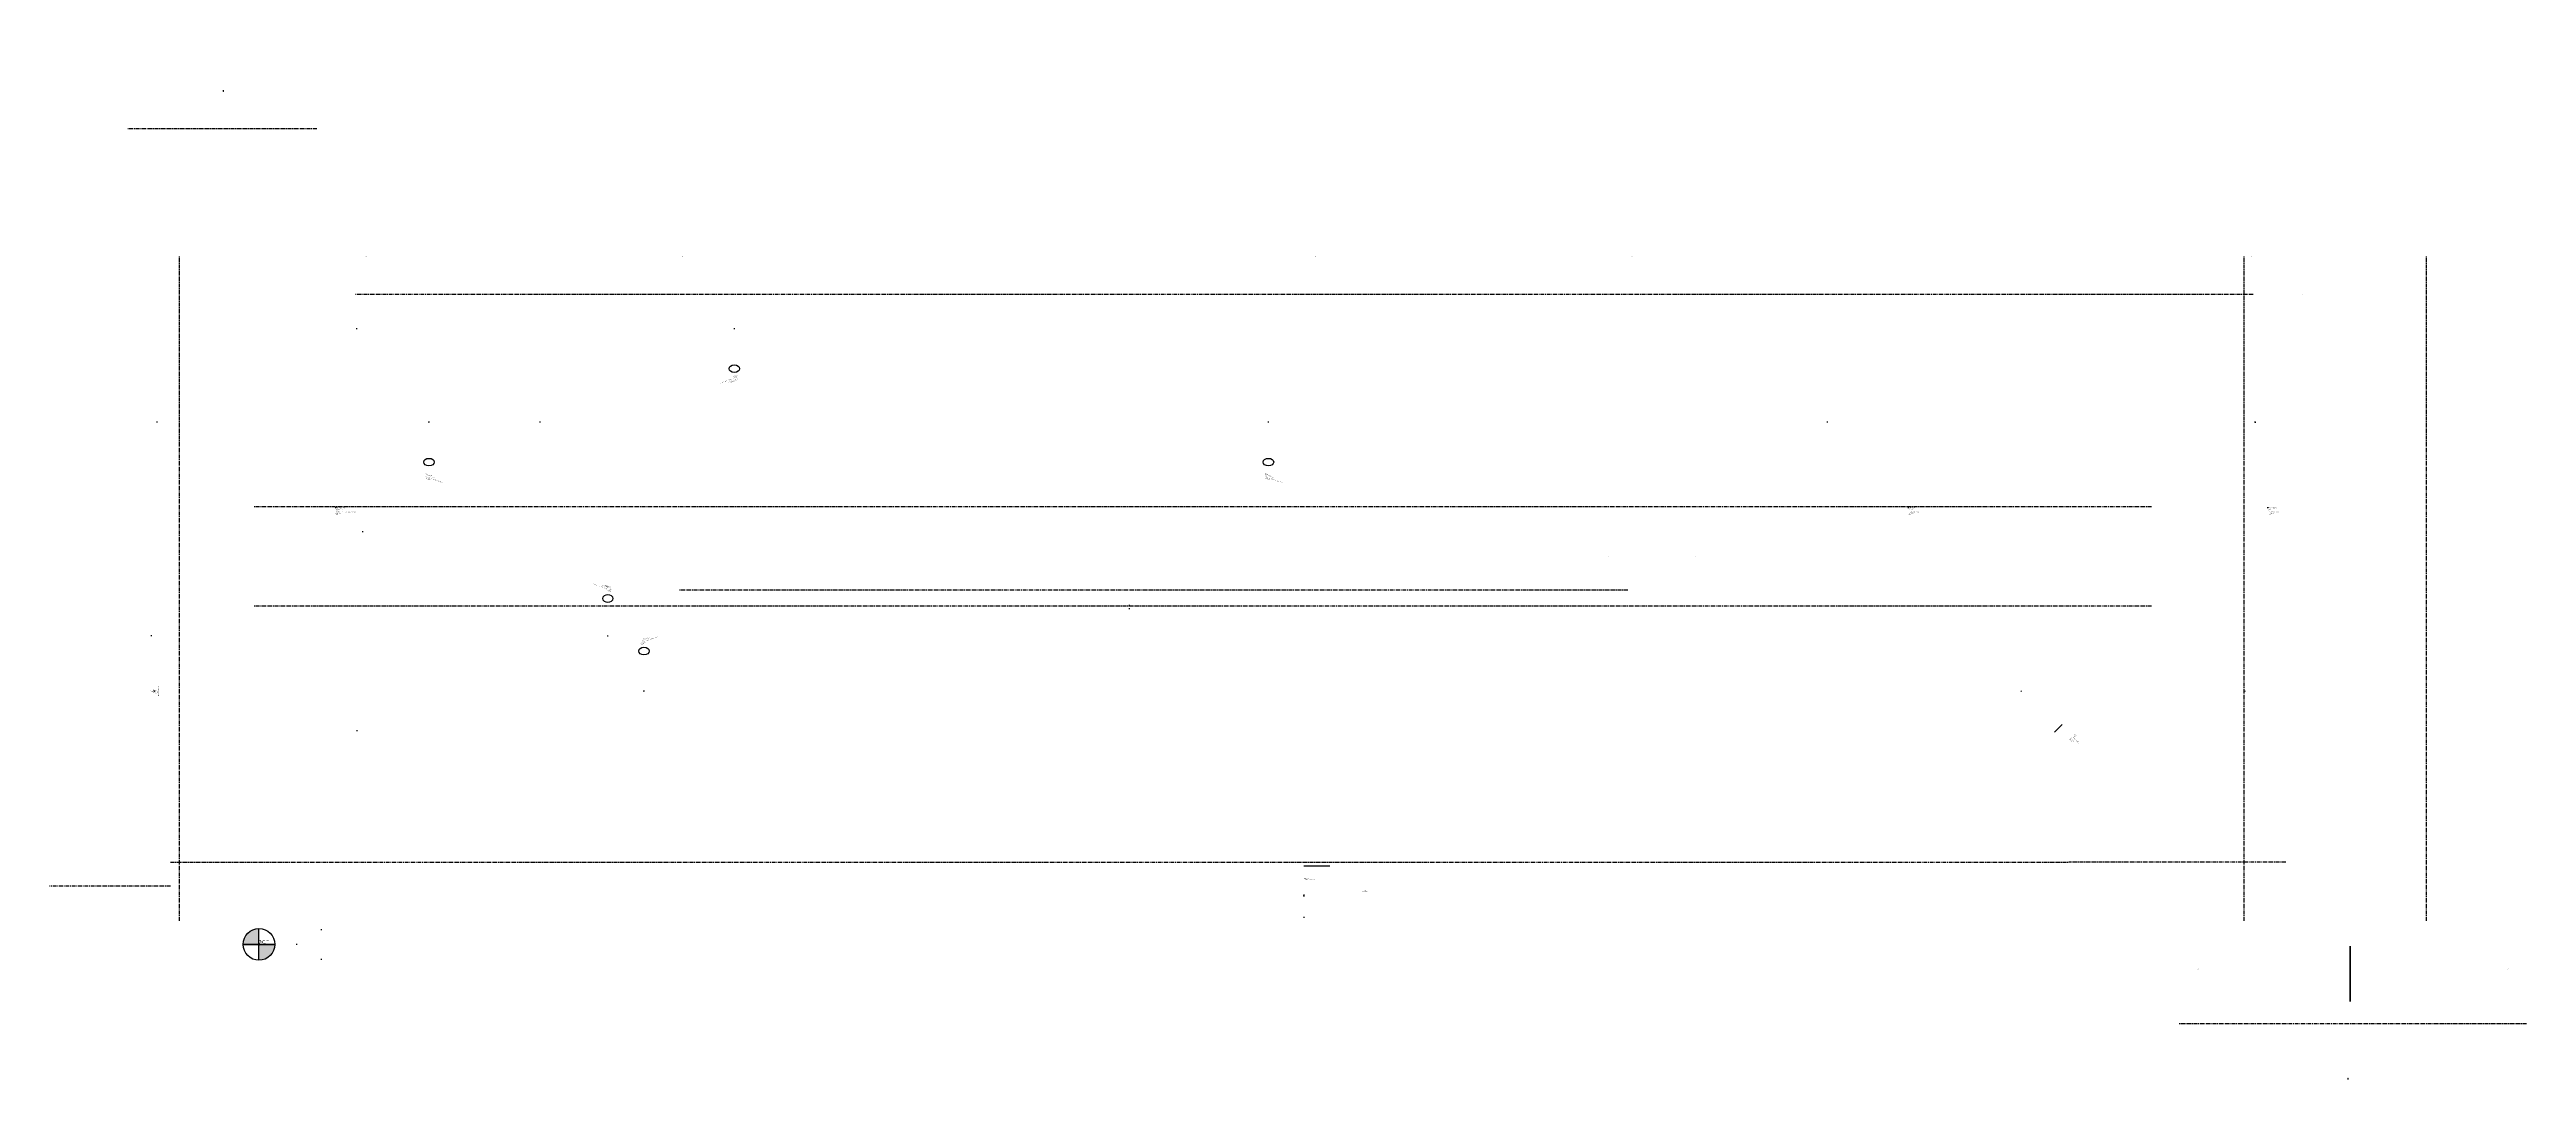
# Model space of a CAD drawing. Extents: x -662 to 7167, y -426 to 2826.
import ezdxf
from ezdxf.enums import TextEntityAlignment as Align

# ---------------------------------------------------------------- set-up
doc = ezdxf.new("R2010")
doc.units = 0
doc.header["$LTSCALE"] = 10
doc.linetypes.add('G02-1-PRDXXXX-E-MET-01-P01-01$0$CENTER', pattern=[2, 1.25, -0.25, 0.25, -0.25])
for name, color, linetype in [('(OPTION 3 ELECTRICAL)', 255, 'Continuous'), ('(OPTION 3)', 255, 'Continuous'), ('(OPTION 9 ELECTRICAL)', 7, 'Continuous'), ('G02-1-PRDXXXX-E-MEQP-01-P01-01$0$EQ ELEC-9', 9, 'Continuous'), ('G02-1-PRDXXXX-E-MEQP-01-P01-01$0$EQ INST-9', 9, 'Continuous'), ('G02-1-PRDXXXX-E-MEQP-01-P01-01$0$EQ INST-HTpwr', 9, 'Continuous'), ('G02-1-PRDXXXX-E-MEQP-01-P01-01$0$EQ LAMICOID', 9, 'Continuous'), ('G02-1-PRDXXXX-E-MEQP-01-P01-01$0$EQ LIGHT', 9, 'Continuous'), ('G02-1-PRDXXXX-E-MET-01-P01-01$0$ANNOTATION', 7, 'Continuous'), ('G02-1-PRDXXXX-E-MET-01-P01-01$0$CL_CABLE TRAY', 200, 'G02-1-PRDXXXX-E-MET-01-P01-01$0$CENTER'), ('G02-1-PRDXXXX-E-MET-01-P01-01$0$CL_CABLE TRAY INST', 200, 'G02-1-PRDXXXX-E-MET-01-P01-01$0$CENTER'), ('G02-1-PRDXXXX-S-MSTR-01-P01-01$0$DATUM', 2, 'Continuous'), ('G02-1-PRDXXXX-S-MSTR-01-P01-01$0$PLATE', 1, 'Continuous'), ('G02-1-PRDXXXX-S-MSTR-01-P01-01$0$TEXT1', 7, 'Continuous'), ('XREF', 7, 'Continuous')]:
    doc.layers.add(name, color=color, linetype=linetype)
doc.layers.add('G02-1-PRDXXXX-E-MEQP-01-P01-01$0$3DTEXT', color=250, linetype='Continuous', plot=False)
doc.layers.add('G02-1-PRDXXXX-M-MPIP-01-P01-01 (BASE)$0$DATUM', color=7, linetype='Continuous', true_color=0x013f7f)
doc.layers.add('G02-1-PRDXXXX-M-MPIP-01-P01-01 (BASE)$0$TEXT1', color=7, linetype='Continuous', true_color=0x013f7f)
doc.layers.add('G02-1-PRDXXXX-M-MPIP-01-P01-01 (BASE)$0$NOZZLE TAG', color=7, linetype='Continuous', true_color=0x013f7f, plot=False)
doc.styles.add('G02-1-PRDXXXX-E-MEQP-01-P01-01$0$Standard', font='Franklin%20Gothic%20Medium%20Cond%20Regular.ttf')
doc.styles.add('G02-1-PRDXXXX-E-MEQP-01-P01-02 (OPTION 3)$0$Standard', font='Franklin%20Gothic%20Medium%20Cond%20Regular.ttf')
doc.styles.add('G02-1-PRDXXXX-E-MEQP-01-P01-03 (OPTION 9)$0$Standard', font='Franklin%20Gothic%20Medium%20Cond%20Regular.ttf')
doc.styles.add('G02-1-PRDXXXX-E-MET-01-P01-01$0$Standard', font='Franklin%20Gothic%20Medium%20Cond%20Regular.ttf')
doc.styles.add('G02-1-PRDXXXX-M-MPIP-01-P01-01 (BASE)$0$Scovan Standard', font='Franklin%20Gothic%20Medium%20Cond%20Regular.ttf', dxfattribs={"height": 2.5})
doc.styles.add('G02-1-PRDXXXX-M-MPIP-01-P01-01 (OPTION 3)$0$Scovan Standard', font='Franklin%20Gothic%20Medium%20Cond%20Regular.ttf', dxfattribs={"height": 2.5})
doc.styles.add('G02-1-PRDXXXX-S-MSTR-01-P01-01$0$Scovan Standard', font='Franklin%20Gothic%20Medium%20Cond%20Regular.ttf', dxfattribs={"height": 2.5})

# ---------------------------------------------------------------- blocks, each defined once
blk = doc.blocks.new('G02-1-PRDXXXX-S-MSTR-01-P01-01$0$skid_datum')
h = blk.add_hatch(color=2)
h.dxf.hatch_style = 1
h.paths.add_polyline_path([(50, 0), (0, 0), (0, -50, 0.414214)])
h.paths.add_polyline_path([(0, 50, 0.414214), (-50, 0), (0, 0)])
at = {"extrusion": (-6.12323e-17, 1, 3.7494e-33)}
h = blk.add_hatch(color=2, dxfattribs=at)
h.dxf.hatch_style = 1
h.paths.add_polyline_path([(0, 50), (0, 0), (50, 0, 0.414214)])
h.paths.add_polyline_path([(-50, 0, 0.414214), (0, -50), (0, 0)])
at = {"layer": 'G02-1-PRDXXXX-S-MSTR-01-P01-01$0$DATUM'}
for p, q in [((-50, 0), (50, 0)), ((0, -50), (0, 50))]:
    blk.add_line(p, q, dxfattribs=at)
at = {"layer": 'G02-1-PRDXXXX-S-MSTR-01-P01-01$0$DATUM', "extrusion": (0, 1, 6.12323e-17)}
for p, q in [((-50, 0), (50, 0)), ((0, 0, 50), (0, 0, -50))]:
    blk.add_line(p, q, dxfattribs=at)
at = {"layer": 'G02-1-PRDXXXX-S-MSTR-01-P01-01$0$DATUM'}
blk.add_circle((0, 0), 50, dxfattribs=at)
at = {"layer": 'G02-1-PRDXXXX-S-MSTR-01-P01-01$0$DATUM', "extrusion": (-6.12323e-17, 1, 3.7494e-33)}
blk.add_circle((0, 0), 50, dxfattribs=at)
at = {"layer": 'G02-1-PRDXXXX-S-MSTR-01-P01-01$0$TEXT1', "style": 'G02-1-PRDXXXX-S-MSTR-01-P01-01$0$Scovan Standard', "width": 0.8, "flags": 8}
for tag, p in [('NAME', (0, 12.3)), ('NORTHING', (0, 9.3)), ('EASTING', (0, 6.3))]:
    blk.add_attdef(tag, text='', height=2.5, dxfattribs=at).set_placement(p, align=Align.MIDDLE_LEFT)
blk.add_attdef('ELEVATION', (0, 2.1), '', height=2.5, dxfattribs=at)
blk = doc.blocks.new('G02-1-PRDXXXX-S-MSTR-01-P01-01')
at = {"layer": 'G02-1-PRDXXXX-S-MSTR-01-P01-01$0$PLATE', "extrusion": (-1, 4.44089e-16, 1.15946e-31), "elevation": -6609.5}
blk.add_lwpolyline([(129.9, 2891.5), (14.9, 2891.5), (4.9, 2881.5), (4.9, 2766.5), (14.9, 2756.5), (104.9, 2756.5), (161.6, 2802.8, 0.705066), (129.9, 2891.5, 42.005797)], format="xyb", dxfattribs=at)
at = {"layer": 'G02-1-PRDXXXX-S-MSTR-01-P01-01$0$DATUM'}
blk.add_blockref('G02-1-PRDXXXX-S-MSTR-01-P01-01$0$skid_datum', (0, 0), dxfattribs=at).add_auto_attribs({'NORTHING': 'N 0+000', 'EASTING': 'E 0+000', 'ELEVATION': 'ELEV. 0.000M', 'NAME': 'SKID DATUM POINT'})
blk = doc.blocks.new('G02-1-PRDXXXX-M-MPIP-01-P01-01 (BASE)$0$skid_datum')
h = blk.add_hatch(color=2)
h.dxf.hatch_style = 1
h.paths.add_polyline_path([(50, 0), (0, 0), (0, -50, 0.414214)])
h.paths.add_polyline_path([(0, 50, 0.414214), (-50, 0), (0, 0)])
at = {"extrusion": (-6.12323e-17, 1, 3.7494e-33)}
h = blk.add_hatch(color=2, dxfattribs=at)
h.dxf.hatch_style = 1
h.paths.add_polyline_path([(0, 50), (0, 0), (50, 0, 0.414214)])
h.paths.add_polyline_path([(-50, 0, 0.414214), (0, -50), (0, 0)])
at = {"layer": 'G02-1-PRDXXXX-M-MPIP-01-P01-01 (BASE)$0$DATUM'}
for p, q in [((-50, 0), (50, 0)), ((0, -50), (0, 50))]:
    blk.add_line(p, q, dxfattribs=at)
at = {"layer": 'G02-1-PRDXXXX-M-MPIP-01-P01-01 (BASE)$0$DATUM', "extrusion": (0, 1, 6.12323e-17)}
for p, q in [((-50, 0), (50, 0)), ((0, 0, 50), (0, 0, -50))]:
    blk.add_line(p, q, dxfattribs=at)
at = {"layer": 'G02-1-PRDXXXX-M-MPIP-01-P01-01 (BASE)$0$DATUM'}
blk.add_circle((0, 0), 50, dxfattribs=at)
at = {"layer": 'G02-1-PRDXXXX-M-MPIP-01-P01-01 (BASE)$0$DATUM', "extrusion": (-6.12323e-17, 1, 3.7494e-33)}
blk.add_circle((0, 0), 50, dxfattribs=at)
at = {"layer": 'G02-1-PRDXXXX-M-MPIP-01-P01-01 (BASE)$0$TEXT1', "style": 'G02-1-PRDXXXX-M-MPIP-01-P01-01 (BASE)$0$Scovan Standard', "width": 0.8, "flags": 8}
for tag, p in [('NAME', (0, 12.3)), ('NORTHING', (0, 9.3)), ('EASTING', (0, 6.3))]:
    blk.add_attdef(tag, text='', height=2.5, dxfattribs=at).set_placement(p, align=Align.MIDDLE_LEFT)
blk.add_attdef('ELEVATION', (0, 2.1), '', height=2.5, dxfattribs=at)
blk = doc.blocks.new('G02-1-PRDXXXX-M-MPIP-01-P01-01 (BASE)$0$SKID-MODULE-NOZZLE-89')
at = {"layer": 'DEFPOINTS', "extrusion": (-1, 0, -1.83697e-16), "style": 'G02-1-PRDXXXX-M-MPIP-01-P01-01 (BASE)$0$Scovan Standard', "width": 0.8}
for tag, p in [('NOZZLE_ELEVATION', (0, -8, 1.5)), ('NOZZLE_NORTHING', (0, 0, 1.5)), ('NOZZLE_EASTING', (0, -4, 1.5)), ('NOZZLE_RATING', (0, 4, 1.5)), ('NOZZLE_LINE#', (0, -12, 1.5)), ('NOZZLE_SIZE', (0, 8, 1.5)), ('NOZZLE_TAG', (0, 12, 1.5))]:
    blk.add_attdef(tag, text='', height=2.5, dxfattribs=at).set_placement(p, align=Align.MIDDLE_CENTER)
blk = doc.blocks.new('G02-1-PRDXXXX-M-MPIP-01-P01-01 (BASE)$0$SKID-MODULE-NOZZLE-114')
at = {"layer": 'DEFPOINTS', "extrusion": (-1, 0, -1.83697e-16), "style": 'G02-1-PRDXXXX-M-MPIP-01-P01-01 (BASE)$0$Scovan Standard', "width": 0.8}
for tag, p in [('NOZZLE_ELEVATION', (0, -8, 1.5)), ('NOZZLE_NORTHING', (0, 0, 1.5)), ('NOZZLE_EASTING', (0, -4, 1.5)), ('NOZZLE_RATING', (0, 4, 1.5)), ('NOZZLE_LINE#', (0, -12, 1.5)), ('NOZZLE_SIZE', (0, 8, 1.5)), ('NOZZLE_TAG', (0, 12, 1.5))]:
    blk.add_attdef(tag, text='', height=2.5, dxfattribs=at).set_placement(p, align=Align.MIDDLE_CENTER)
blk = doc.blocks.new('G02-1-PRDXXXX-M-MPIP-01-P01-01 (BASE)$0$SKID-MODULE-NOZZLE-33')
at = {"layer": 'DEFPOINTS', "extrusion": (-1, 0, -1.83697e-16), "style": 'G02-1-PRDXXXX-M-MPIP-01-P01-01 (BASE)$0$Scovan Standard', "width": 0.8}
for tag, p in [('NOZZLE_ELEVATION', (0, -8, 1.5)), ('NOZZLE_NORTHING', (0, 0, 1.5)), ('NOZZLE_EASTING', (0, -4, 1.5)), ('NOZZLE_RATING', (0, 4, 1.5)), ('NOZZLE_LINE#', (0, -12, 1.5)), ('NOZZLE_SIZE', (0, 8, 1.5)), ('NOZZLE_TAG', (0, 12, 1.5))]:
    blk.add_attdef(tag, text='', height=2.5, dxfattribs=at).set_placement(p, align=Align.MIDDLE_CENTER)
blk = doc.blocks.new('*U92')
at = {"extrusion": (-4.66974e-16, 1, 2.22045e-16)}
blk.add_circle((0, 0, 166.3), 16.7, dxfattribs=at)
at = {"layer": 'DEFPOINTS', "extrusion": (2.28848e-17, 1, -2.22045e-16)}
for p, q in [((-1.5, 0), (1.5, 0)), ((0, 0, 1.5), (0, 0, -1.5))]:
    blk.add_line(p, q, dxfattribs=at)
at = {"layer": 'DEFPOINTS', "extrusion": (-4.71675e-16, 0.891007, -0.45399), "style": 'G02-1-PRDXXXX-E-MEQP-01-P01-03 (OPTION 9)$0$Standard'}
for tag, p in [('E-DIMENSIONS', (25.5, 89, 198.1)), ('E-CATALOG#', (21.3, 89, 198.1)), ('E-MANUFACTURER', (17, 89, 198.1)), ('E-D.DESCRIPTION', (12.8, 89, 198.1)), ('E-BOM#', (8.5, 89, 198.1)), ('E-G.DESCRIPTION', (4.3, 89, 198.1)), ('E-TAG', (0, 89, 198.1))]:
    blk.add_attdef(tag, text='', height=2.5, rotation=90, dxfattribs=at).set_placement(p, align=Align.TOP_LEFT)
blk = doc.blocks.new('*U94')
at = {"layer": 'DEFPOINTS'}
for p, q in [((-1.5, 0), (1.5, 0)), ((0, 1.5), (0, -1.5))]:
    blk.add_line(p, q, dxfattribs=at)
at = {"layer": 'DEFPOINTS', "extrusion": (0, -1, 0), "style": 'G02-1-PRDXXXX-E-MEQP-01-P01-03 (OPTION 9)$0$Standard'}
for tag, p in [('E-TAG', (287.8, 113.5, -24.5)), ('E-G.DESCRIPTION', (287.8, 109.3, -24.5)), ('E-BOM#', (287.8, 105, -24.5)), ('E-D.DESCRIPTION', (287.8, 100.8, -24.5)), ('E-MANUFACTURER', (287.8, 96.5, -24.5)), ('E-CATALOG#', (287.8, 92.3, -24.5)), ('E-DIMENSIONS', (287.8, 88, -24.5)), ('E-PANEL#', (287.8, 83.8, -24.5)), ('E-CIRCUIT#', (287.8, 79.5, -24.5))]:
    blk.add_attdef(tag, text='', height=2.5, dxfattribs=at).set_placement(p, align=Align.TOP_LEFT)
blk = doc.blocks.new('G02-1-PRDXXXX-E-MET-01-P01-01$0$g-datum')
for p, q in [((-2.5, 0), (2.5, 0)), ((0, 2.5), (0, -2.5))]:
    blk.add_line(p, q)
blk.add_circle((0, 0), 2.5)
for radius, start, end in [(2.25, 90, 180), (2, 90, 180), (1.75, 90, 180), (1.5, 90, 180), (1.25, 90, 180), (1, 90, 180), (0.75, 90, 180), (0.5, 90, 180), (0.25, 90, 180), (2.25, 270, 0), (2, 270, 0), (1.75, 270, 0), (1.5, 270, 0), (1.25, 270, 0), (1, 270, 0), (0.75, 270, 0), (0.5, 270, 360), (0.25, 270, 360)]:
    blk.add_arc((0, 0), radius, start, end)
blk = doc.blocks.new('G02-1-PRDXXXX-E-MEQP-01-P01-01$0$g-datum')
for p, q in [((-2.5, 0), (2.5, 0)), ((0, 2.5), (0, -2.5))]:
    blk.add_line(p, q)
blk.add_circle((0, 0), 2.5)
for radius, start, end in [(2.25, 90, 180), (2, 90, 180), (1.75, 90, 180), (1.5, 90, 180), (1.25, 90, 180), (1, 90, 180), (0.75, 90, 180), (0.5, 90, 180), (0.25, 90, 180), (2.25, 270, 0), (2, 270, 0), (1.75, 270, 0), (1.5, 270, 0), (1.25, 270, 0), (1, 270, 0), (0.75, 270, 0), (0.5, 270, 360), (0.25, 270, 360)]:
    blk.add_arc((0, 0), radius, start, end)
blk = doc.blocks.new('G02-1-PRDXXXX-E-MEQP-01-P01-01$0$M3-Lamicoid_2x4')
at = {"layer": 'DEFPOINTS', "extrusion": (0, -1, -2.22045e-16)}
for p, q in [((-1.5, 0), (1.5, 0)), ((-1.5, -1.2), (1.5, -1.2)), ((0, 0, 1.5), (0, 0, -1.5)), ((0, -1.2, 1.5), (0, -1.2, -1.5))]:
    blk.add_line(p, q, dxfattribs=at)
at = {"layer": 'DEFPOINTS', "extrusion": (0, -1, 0)}
blk.add_circle((0, 0), 0.75, dxfattribs=at)
at = {"layer": 'DEFPOINTS', "extrusion": (0, -1, -2.22045e-16), "style": 'G02-1-PRDXXXX-E-MEQP-01-P01-01$0$Standard'}
for tag, p in [('T_TAG1', (49.2, -19.3, 1.2)), ('T_TAG2', (49.2, -23.8, 1.2))]:
    blk.add_attdef(tag, text='', height=2.5, dxfattribs=at).set_placement(p, align=Align.BOTTOM_RIGHT)
blk = doc.blocks.new('G02-1-PRDXXXX-E-MEQP-01-P01-01$0$3D_LETR_ARIAL_CAP_R')
for points in [[(0.7083, 0.2723), (0.6565, 0.3436), (0.5949, 0.4085), (0.5187, 0.4555), (0.4166, 0.5592), (0.1329, 0.5592), (0.1329, 0.8899), (0.449, 0.8899), (0.4441, 1.0001), (0, 1.0001), (0, 0), (0.1329, 0), (0.1329, 0.4441), (0.2869, 0.4441), (0.3598, 0.4393), (0.4247, 0.4101), (0.4879, 0.3469), (0.5268, 0.2934), (0.5835, 0.2091), (0.7148, 0), (0.8818, 0)], [(0.5138, 0.5673), (0.4166, 0.5592), (0.5187, 0.4555), (0.5868, 0.4684), (0.6694, 0.5009), (0.7332, 0.551), (0.7861, 0.6403), (0.7991, 0.7278), (0.791, 0.7975), (0.7586, 0.8785), (0.7197, 0.9272), (0.6467, 0.9742), (0.5479, 0.9952), (0.4441, 1.0001), (0.449, 0.8899), (0.5446, 0.8785), (0.6127, 0.8445), (0.6495, 0.7887), (0.663, 0.7213), (0.637, 0.6386), (0.5852, 0.5925)]]:
    blk.add_hatch(color=0).paths.add_polyline_path(points)
blk = doc.blocks.new('G02-1-PRDXXXX-E-MEQP-01-P01-01$0$3D_LETR_ARIAL_CAP_I')
blk.add_hatch(color=0).paths.add_polyline_path([(0, 0), (0.136, 0), (0.136, 1.0001), (0, 1.0001)])
blk = doc.blocks.new('G02-1-PRDXXXX-E-MEQP-01-P01-01$0$3D_LETR_ARIAL_CAP_O')
for points in [[(0.1817, 0.0519), (0.2595, 0.0146), (0.3438, -0.0081), (0.4346, -0.0162), (0.4216, 0.0973), (0.3341, 0.1102), (0.2579, 0.1443), (0.1845, 0.2084), (0.125, 0.3047), (0.1007, 0.389), (0.0926, 0.4863), (0.099, 0.5884), (0.1185, 0.6775), (0.1493, 0.7505), (0.1947, 0.8088), (0.2692, 0.8623), (0.3487, 0.8931), (0.4362, 0.9045), (0.4153, 1.0174), (0.3098, 1.0034), (0.2287, 0.9758), (0.1558, 0.9337), (0.0909, 0.8769), (0.0488, 0.8267), (0.0083, 0.7554), (-0.0209, 0.6759), (-0.0371, 0.5868), (-0.0436, 0.4879), (-0.0371, 0.4069), (-0.0193, 0.3209), (0.0148, 0.2383), (0.0537, 0.1702), (0.112, 0.1054)], [(0.5108, -0.0113), (0.5967, 0.0097), (0.6777, 0.0454), (0.7409, 0.0892), (0.8025, 0.1507), (0.8512, 0.2269), (0.8884, 0.3193), (0.9063, 0.4069), (0.9127, 0.4992), (0.9046, 0.603), (0.8852, 0.6889), (0.8544, 0.7683), (0.8139, 0.8348), (0.7555, 0.8996), (0.6842, 0.9515), (0.6113, 0.9871), (0.5253, 1.0098), (0.4153, 1.0174), (0.4362, 0.9045), (0.5351, 0.8899), (0.6145, 0.8542), (0.6874, 0.7894), (0.7458, 0.6888), (0.7701, 0.5949), (0.7766, 0.4992), (0.7733, 0.4344), (0.7571, 0.3436), (0.7247, 0.2658), (0.6696, 0.1913), (0.6015, 0.1394), (0.5237, 0.107), (0.4216, 0.0973), (0.4346, -0.0162)]]:
    blk.add_hatch(color=0).paths.add_polyline_path(points)
blk = doc.blocks.new('G02-1-PRDXXXX-E-MEQP-01-P01-01$0$3D_LETR_ARIAL_CAP_-')
blk.add_hatch(color=0).paths.add_polyline_path([(-0.0679, 0.2999), (0.3081, 0.2999), (0.3081, 0.4247), (-0.0679, 0.4247)])
blk = doc.blocks.new('G02-1-PRDXXXX-E-MEQP-01-P01-01$0$3D_LETR_ARIAL_CAP_P')
for points in [[(0.1329, 0.5252), (0.1329, 0.8818), (0.4328, 0.8818), (0.3761, 1.0001), (0, 1.0001), (0, 0), (0.1329, 0), (0.1329, 0.4069), (0.389, 0.4069), (0.3906, 0.5252)], [(0.389, 0.4069), (0.4555, 0.4101), (0.5511, 0.4247), (0.6257, 0.4539), (0.6808, 0.496), (0.7181, 0.543), (0.7521, 0.6224), (0.7618, 0.7116), (0.7491, 0.8067), (0.7116, 0.8834), (0.6516, 0.945), (0.5809, 0.9774), (0.4782, 0.9969), (0.3761, 1.0001), (0.4328, 0.8818), (0.5106, 0.8737), (0.5705, 0.8415), (0.6078, 0.7943), (0.6257, 0.7067), (0.6176, 0.6419), (0.5656, 0.5661), (0.4928, 0.5349), (0.3906, 0.5252)]]:
    blk.add_hatch(color=0).paths.add_polyline_path(points)
blk = doc.blocks.new('G02-1-PRDXXXX-E-MEQP-01-P01-01$0$3D_LETR_ARIAL_CAP_0')
for points in [[(0.2876, -0.0152), (0.2727, 0.0843), (0.1965, 0.1037), (0.1433, 0.1519), (0.109, 0.2075), (0.0895, 0.2804), (0.0782, 0.3761), (0.0733, 0.4944), (0.0765, 0.6014), (0.0895, 0.6986), (0.109, 0.7748), (0.1365, 0.8315), (0.19, 0.8818), (0.2727, 0.9029), (0.2727, 1.005), (0.1657, 0.9871), (0.0927, 0.9466), (0.023, 0.8656), (-0.0159, 0.7797), (-0.0386, 0.6873), (-0.0483, 0.5965), (-0.0531, 0.4944), (-0.0499, 0.402), (-0.0386, 0.3031), (-0.0191, 0.2172), (0.0101, 0.1459), (0.0457, 0.0875), (0.1073, 0.0308), (0.1835, -0.0049)], [(0.5598, 0.201), (0.5855, 0.3015), (0.5952, 0.3906), (0.5985, 0.4944), (0.5985, 0.5641), (0.5904, 0.6549), (0.5758, 0.731), (0.5531, 0.804), (0.5224, 0.8668), (0.4729, 0.93), (0.4137, 0.9726), (0.3634, 0.992), (0.2727, 1.005), (0.2727, 0.9029), (0.3505, 0.8834), (0.4153, 0.8218), (0.438, 0.7797), (0.4575, 0.7067), (0.4688, 0.6127), (0.4737, 0.4944), (0.4704, 0.3971), (0.4607, 0.2983), (0.4412, 0.2204), (0.4153, 0.167), (0.3521, 0.1054), (0.2727, 0.0843), (0.2876, -0.0152), (0.3829, 0.0016), (0.4619, 0.0491), (0.5239, 0.1248)]]:
    blk.add_hatch(color=0).paths.add_polyline_path(points)
blk = doc.blocks.new('G02-1-PRDXXXX-E-MEQP-01-P01-01$0$3D_LETR_ARIAL_CAP_1')
blk.add_hatch(color=0).paths.add_polyline_path([(0.0846, 0.6532), (0.2192, 0.7294), (0.284, 0.7829), (0.284, 0), (0.4072, 0), (0.4072, 1.005), (0.3278, 1.005), (0.2856, 0.9401), (0.2192, 0.8704), (0.1203, 0.7975), (0.0393, 0.7537), (0.0393, 0.6354)])
blk = doc.blocks.new('G02-1-PRDXXXX-E-MEQP-01-P01-01$0$3D_TEXT_0110100-E-MEQP-01-P01-01_7')
at = {"color": 0, "xscale": 9, "yscale": 9, "zscale": 2}
for name, p in [('G02-1-PRDXXXX-E-MEQP-01-P01-01$0$3D_LETR_ARIAL_CAP_R', (-23.651, -4.5, 2)), ('G02-1-PRDXXXX-E-MEQP-01-P01-01$0$3D_LETR_ARIAL_CAP_I', (-14.606, -4.5, 2)), ('G02-1-PRDXXXX-E-MEQP-01-P01-01$0$3D_LETR_ARIAL_CAP_O', (-11.402, -4.5, 2)), ('G02-1-PRDXXXX-E-MEQP-01-P01-01$0$3D_LETR_ARIAL_CAP_P', (2.458, -4.5, 2)), ('G02-1-PRDXXXX-E-MEQP-01-P01-01$0$3D_LETR_ARIAL_CAP_0', (10.855, -4.5, 2)), ('G02-1-PRDXXXX-E-MEQP-01-P01-01$0$3D_LETR_ARIAL_CAP_1', (17.803, -4.5, 2)), ('G02-1-PRDXXXX-E-MEQP-01-P01-01$0$3D_LETR_ARIAL_CAP_-', (-1.682, -4.5, 2))]:
    blk.add_blockref(name, p, dxfattribs=at)
blk = doc.blocks.new('G02-1-PRDXXXX-E-MEQP-01-P01-01$0$3D_LETR_ARIAL_CAP_E')
blk.add_hatch(color=0).paths.add_polyline_path([(0.6857, 0.4587), (0.6857, 0.5754), (0.1329, 0.5754), (0.1329, 0.8818), (0.7229, 0.8818), (0.7229, 1.0001), (0, 1.0001), (0, 0), (0.7456, 0), (0.7456, 0.1183), (0.1329, 0.1183), (0.1329, 0.4587)])
blk = doc.blocks.new('G02-1-PRDXXXX-E-MEQP-01-P01-01$0$3D_LETR_ARIAL_CAP_M')
blk.add_hatch(color=0).paths.add_polyline_path([(0.7627, 1.0001), (0.5113, 0.2912), (0.4696, 0.1576), (0.4357, 0.2918), (0.1994, 1.0001), (0, 1.0001), (0, 0), (0.1281, 0), (0.1281, 0.851), (0.4166, 0), (0.5228, 0), (0.8129, 0.838), (0.8129, 0), (0.941, 0), (0.941, 1.0001)])
blk = doc.blocks.new('G02-1-PRDXXXX-E-MEQP-01-P01-01$0$3D_LETR_ARIAL_CAP_T')
blk.add_hatch(color=0).paths.add_polyline_path([(0.3832, 0), (0.3832, 0.8818), (0.7139, 0.8818), (0.7139, 1.0001), (-0.0788, 1.0001), (-0.0788, 0.8818), (0.2503, 0.8818), (0.2503, 0)])
blk = doc.blocks.new('G02-1-PRDXXXX-E-MEQP-01-P01-01$0$3D_LETR_ARIAL_CAP_%%F')
blk.add_hatch(color=0).paths.add_polyline_path([(-0.1119, -0.0162), (-0.013, -0.0162), (0.2771, 1.0179), (0.1782, 1.0179)])
blk = doc.blocks.new('G02-1-PRDXXXX-E-MEQP-01-P01-01$0$3D_LETR_ARIAL_CAP_A')
for points in [[(-0.1138, 0), (0.0272, 0), (0.3384, 0.8948), (0.6707, 0), (0.8215, 0), (0.413, 1.0001), (0.2703, 1.0001)], [(0.5681, 0.3031), (0.5278, 0.4117), (0.1604, 0.4117), (0.1226, 0.3031)]]:
    blk.add_hatch(color=0).paths.add_polyline_path(points)
blk = doc.blocks.new('G02-1-PRDXXXX-E-MEQP-01-P01-01$0$3D_LETR_ARIAL_CAP_N')
blk.add_hatch(color=0).paths.add_polyline_path([(0.785, 1.0001), (0.6613, 1.0001), (0.6613, 0.2156), (0.1362, 1.0001), (0, 1.0001), (0, 0), (0.1281, 0), (0.1281, 0.7861), (0.6516, 0), (0.785, 0)])
blk = doc.blocks.new('G02-1-PRDXXXX-E-MEQP-01-P01-01$0$3D_LETR_ARIAL_CAP_L')
blk.add_hatch(color=0).paths.add_polyline_path([(0.6241, 0.1183), (0.1313, 0.1183), (0.1313, 1.0001), (0, 1.0001), (0, 0), (0.6241, 0)])
blk = doc.blocks.new('G02-1-PRDXXXX-E-MEQP-01-P01-01$0$3D_TEXT_0110100-E-MEQP-01-P01-01_8')
at = {"color": 0, "xscale": 6, "yscale": 6, "zscale": 2}
for name, p in [('G02-1-PRDXXXX-E-MEQP-01-P01-01$0$3D_LETR_ARIAL_CAP_R', (-39.05, -3, 2)), ('G02-1-PRDXXXX-E-MEQP-01-P01-01$0$3D_LETR_ARIAL_CAP_E', (-33.02, -3, 2)), ('G02-1-PRDXXXX-E-MEQP-01-P01-01$0$3D_LETR_ARIAL_CAP_M', (-27.422, -3, 2)), ('G02-1-PRDXXXX-E-MEQP-01-P01-01$0$3D_LETR_ARIAL_CAP_O', (-20.456, -3, 2)), ('G02-1-PRDXXXX-E-MEQP-01-P01-01$0$3D_LETR_ARIAL_CAP_T', (-13.976, -3, 2)), ('G02-1-PRDXXXX-E-MEQP-01-P01-01$0$3D_LETR_ARIAL_CAP_E', (-8.888, -3, 2)), ('G02-1-PRDXXXX-E-MEQP-01-P01-01$0$3D_LETR_ARIAL_CAP_I', (-0.89, -3, 2)), ('G02-1-PRDXXXX-E-MEQP-01-P01-01$0$3D_LETR_ARIAL_CAP_%%F', (1.246, -3, 2)), ('G02-1-PRDXXXX-E-MEQP-01-P01-01$0$3D_LETR_ARIAL_CAP_O', (3.55, -3, 2)), ('G02-1-PRDXXXX-E-MEQP-01-P01-01$0$3D_LETR_ARIAL_CAP_P', (12.43, -3, 2)), ('G02-1-PRDXXXX-E-MEQP-01-P01-01$0$3D_LETR_ARIAL_CAP_A', (18.028, -3, 2)), ('G02-1-PRDXXXX-E-MEQP-01-P01-01$0$3D_LETR_ARIAL_CAP_N', (23.59, -3, 2)), ('G02-1-PRDXXXX-E-MEQP-01-P01-01$0$3D_LETR_ARIAL_CAP_E', (29.62, -3, 2)), ('G02-1-PRDXXXX-E-MEQP-01-P01-01$0$3D_LETR_ARIAL_CAP_L', (35.218, -3, 2))]:
    blk.add_blockref(name, p, dxfattribs=at)
blk = doc.blocks.new('G02-1-PRDXXXX-E-MEQP-01-P01-01$0$M3-CrouseHinds_EDSxx2')
at = {"layer": 'DEFPOINTS', "extrusion": (0, -1, 0)}
for p, q in [((-1.5, 0), (1.5, 0)), ((-1.5, 0), (1.5, 0)), ((0, 0, -1.5), (0, 0, 1.5)), ((-48.3, -77.8), (-45.3, -77.8)), ((-48.3, -77.8), (-45.3, -77.8)), ((-46.8, -77.8, -1.5), (-46.8, -77.8, 1.5)), ((45.3, -77.8), (48.3, -77.8)), ((45.3, -77.8), (48.3, -77.8)), ((46.8, -77.8, -1.5), (46.8, -77.8, 1.5))]:
    blk.add_line(p, q, dxfattribs=at)
at = {"layer": 'DEFPOINTS', "extrusion": (0, -1, 0), "style": 'G02-1-PRDXXXX-E-MEQP-01-P01-01$0$Standard'}
for tag, p in [('MANUFACTURER', (87.3, -120.4, 5.6)), ('TYPE', (87.3, -124.9, 5.6))]:
    blk.add_attdef(tag, text='', height=2.5, dxfattribs=at).set_placement(p, align=Align.BOTTOM_RIGHT)
blk = doc.blocks.new('G02-1-PRDXXXX-E-MEQP-01-P01-01$0$M3-CrouseHinds_CPS152R')
at = {"layer": 'DEFPOINTS', "extrusion": (0, -1, 0)}
for p, q in [((-1.5, 0), (1.5, 0)), ((0, 0, -1.5), (0, 0, 1.5))]:
    blk.add_line(p, q, dxfattribs=at)
at = {"layer": 'DEFPOINTS', "extrusion": (0, -1, 0), "style": 'G02-1-PRDXXXX-E-MEQP-01-P01-01$0$Standard'}
for tag, p in [('MANUFACTURER', (44.4, -124.8, 0.5)), ('TYPE', (44.4, -129.4, 0.5))]:
    blk.add_attdef(tag, text='', height=2.5, dxfattribs=at).set_placement(p, align=Align.BOTTOM_RIGHT)
blk = doc.blocks.new('G02-1-PRDXXXX-E-MEQP-01-P01-01$0$M3-CrouseHinds_GFS1')
at = {"layer": 'DEFPOINTS', "extrusion": (0, -1, 0)}
for p, q in [((-1.5, 0), (1.5, 0)), ((0, 0, -1.5), (0, 0, 1.5))]:
    blk.add_line(p, q, dxfattribs=at)
at = {"layer": 'DEFPOINTS', "extrusion": (0, -1, 0), "style": 'G02-1-PRDXXXX-E-MEQP-01-P01-01$0$Standard'}
for tag, p in [('MANUFACTURER', (44.5, -124.8, 0.5)), ('TYPE', (44.5, -129.4, 0.5))]:
    blk.add_attdef(tag, text='', height=2.5, dxfattribs=at).set_placement(p, align=Align.BOTTOM_RIGHT)
blk = doc.blocks.new('G02-1-PRDXXXX-E-MEQP-01-P01-01$0$M3-CrouseHinds_CPS152R&GFS1')
ref = blk.add_blockref('G02-1-PRDXXXX-E-MEQP-01-P01-01$0$M3-CrouseHinds_EDSxx2', (0, 0))
ref.add_attrib('MANUFACTURER', 'Crouse-Hinds', dxfattribs={"layer": 'DEFPOINTS', "extrusion": (0, -1, 0), "height": 2.5, "style": 'G02-1-PRDXXXX-E-MEQP-01-P01-01$0$Standard'}).set_placement((87.3, -120.4, 5.6), align=Align.BOTTOM_RIGHT)
ref.add_attrib('TYPE', 'EDS272 3/4" Hub', dxfattribs={"layer": 'DEFPOINTS', "extrusion": (0, -1, 0), "height": 2.5, "style": 'G02-1-PRDXXXX-E-MEQP-01-P01-01$0$Standard'}).set_placement((87.3, -124.9, 5.6), align=Align.BOTTOM_RIGHT)
ref = blk.add_blockref('G02-1-PRDXXXX-E-MEQP-01-P01-01$0$M3-CrouseHinds_CPS152R', (-46.8, -77.8))
ref.add_attrib('MANUFACTURER', 'Crouse-Hinds', dxfattribs={"layer": 'DEFPOINTS', "extrusion": (0, -1, 0), "height": 2.5, "style": 'G02-1-PRDXXXX-E-MEQP-01-P01-01$0$Standard'}).set_placement((-2.4, -124.8, 78.3), align=Align.BOTTOM_RIGHT)
ref.add_attrib('TYPE', 'CPS152R', dxfattribs={"layer": 'DEFPOINTS', "extrusion": (0, -1, 0), "height": 2.5, "style": 'G02-1-PRDXXXX-E-MEQP-01-P01-01$0$Standard'}).set_placement((-2.4, -129.4, 78.3), align=Align.BOTTOM_RIGHT)
ref = blk.add_blockref('G02-1-PRDXXXX-E-MEQP-01-P01-01$0$M3-CrouseHinds_GFS1', (46.8, -77.8))
ref.add_attrib('MANUFACTURER', 'Crouse-Hinds', dxfattribs={"layer": 'DEFPOINTS', "extrusion": (0, -1, 0), "height": 2.5, "style": 'G02-1-PRDXXXX-E-MEQP-01-P01-01$0$Standard'}).set_placement((91.3, -124.8, 78.3), align=Align.BOTTOM_RIGHT)
ref.add_attrib('TYPE', 'GFS1', dxfattribs={"layer": 'DEFPOINTS', "extrusion": (0, -1, 0), "height": 2.5, "style": 'G02-1-PRDXXXX-E-MEQP-01-P01-01$0$Standard'}).set_placement((91.3, -129.4, 78.3), align=Align.BOTTOM_RIGHT)
at = {"layer": 'DEFPOINTS', "extrusion": (0, -1, 0), "style": 'G02-1-PRDXXXX-E-MEQP-01-P01-01$0$Standard'}
for tag, p in [('E-TAG', (0, 0)), ('E-G.DESCRIPTION', (0, -4.3)), ('E-BOM#', (0, -8.5)), ('E-D.DESCRIPTION', (0, -12.8)), ('E-MANUFACTURER', (0, -17)), ('E-CATALOG#', (0, -21.3)), ('E-DIMENSIONS', (0, -25.5)), ('E-PANEL#', (0, -29.8)), ('E-CIRCUIT#', (0, -34))]:
    blk.add_attdef(tag, text='', height=2.5, dxfattribs=at).set_placement(p, align=Align.TOP_LEFT)
blk = doc.blocks.new('*U144')
at = {"layer": 'DEFPOINTS'}
for p, q in [((-1.5, 0), (1.5, 0)), ((0, 1.5), (0, -1.5))]:
    blk.add_line(p, q, dxfattribs=at)
at = {"layer": 'DEFPOINTS', "extrusion": (0, -1, 0), "style": 'G02-1-PRDXXXX-E-MEQP-01-P01-01$0$Standard'}
for tag, p in [('E-CIRCUIT#', (403, 0, -24.5)), ('E-PANEL#', (407.2, 0, -24.5)), ('E-DIMENSIONS', (411.5, 0, -24.5)), ('E-CATALOG#', (415.7, 0, -24.5)), ('E-MANUFACTURER', (420, 0, -24.5)), ('E-D.DESCRIPTION', (424.2, 0, -24.5)), ('E-BOM#', (428.5, 0, -24.5)), ('E-G.DESCRIPTION', (432.8, 0, -24.5)), ('E-TAG', (437, 0, -24.5))]:
    blk.add_attdef(tag, text='', height=2.5, rotation=270, dxfattribs=at).set_placement(p, align=Align.TOP_LEFT)
blk = doc.blocks.new('*U145')
at = {"layer": 'DEFPOINTS'}
for p, q in [((-1.5, 0), (1.5, 0)), ((0, 1.5), (0, -1.5))]:
    blk.add_line(p, q, dxfattribs=at)
at = {"layer": 'DEFPOINTS', "extrusion": (0, -1, 0), "style": 'G02-1-PRDXXXX-E-MEQP-01-P01-01$0$Standard'}
for tag, p in [('E-CIRCUIT#', (418, 0, -24.5)), ('E-PANEL#', (422.3, 0, -24.5)), ('E-DIMENSIONS', (426.5, 0, -24.5)), ('E-CATALOG#', (430.8, 0, -24.5)), ('E-MANUFACTURER', (435, 0, -24.5)), ('E-D.DESCRIPTION', (439.3, 0, -24.5)), ('E-BOM#', (443.5, 0, -24.5)), ('E-G.DESCRIPTION', (447.8, 0, -24.5)), ('E-TAG', (452.1, 0, -24.5))]:
    blk.add_attdef(tag, text='', height=2.5, rotation=270, dxfattribs=at).set_placement(p, align=Align.TOP_LEFT)
blk = doc.blocks.new('*U143')
at = {"extrusion": (-4.66974e-16, 1, 2.22045e-16)}
blk.add_circle((0, 0, 179), 16.7, dxfattribs=at)
at = {"layer": 'DEFPOINTS', "extrusion": (2.28848e-17, 1, -2.22045e-16)}
for p, q in [((-1.5, 0), (1.5, 0)), ((0, 0, 1.5), (0, 0, -1.5))]:
    blk.add_line(p, q, dxfattribs=at)
at = {"layer": 'DEFPOINTS', "extrusion": (-4.71675e-16, 0.891007, -0.45399), "style": 'G02-1-PRDXXXX-E-MEQP-01-P01-01$0$Standard'}
for tag, p in [('E-DIMENSIONS', (25.5, 94.7, 209.4)), ('E-CATALOG#', (21.3, 94.7, 209.4)), ('E-MANUFACTURER', (17, 94.7, 209.4)), ('E-D.DESCRIPTION', (12.8, 94.7, 209.4)), ('E-BOM#', (8.5, 94.7, 209.4)), ('E-G.DESCRIPTION', (4.3, 94.7, 209.4)), ('E-TAG', (0, 94.7, 209.4))]:
    blk.add_attdef(tag, text='', height=2.5, rotation=90, dxfattribs=at).set_placement(p, align=Align.TOP_LEFT)
blk = doc.blocks.new('*U141')
at = {"layer": 'DEFPOINTS', "extrusion": (1, 0, -2.22045e-16)}
for p, q in [((0, 1.5), (0, -1.5)), ((0, 0, 1.5), (0, 0, -1.5)), ((10.5, 1.5), (10.5, -1.5))]:
    blk.add_line(p, q, dxfattribs=at)
at = {"layer": 'DEFPOINTS', "extrusion": (1, 0, -2.22045e-16), "style": 'G02-1-PRDXXXX-E-MEQP-01-P01-01$0$Standard'}
for tag, p in [('E-TAG', (0, 0, 10.5)), ('E-G.DESCRIPTION', (-4.3, 0, 10.5)), ('E-BOM#', (-8.5, 0, 10.5)), ('E-D.DESCRIPTION', (-12.8, 0, 10.5)), ('E-MANUFACTURER', (-17, 0, 10.5)), ('E-CATALOG#', (-21.3, 0, 10.5)), ('E-DIMENSIONS', (-25.5, 0, 10.5)), ('E-PANEL#', (-29.8, 0, 10.5)), ('E-CIRCUIT#', (-34, 0, 10.5))]:
    blk.add_attdef(tag, text='', height=2.5, rotation=270, dxfattribs=at).set_placement(p, align=Align.TOP_LEFT)
blk = doc.blocks.new('*U142')
at = {"layer": 'DEFPOINTS', "extrusion": (1, 0, -2.22045e-16)}
for p, q in [((0, 1.5), (0, -1.5)), ((0, 0, 1.5), (0, 0, -1.5)), ((10.5, 1.5), (10.5, -1.5))]:
    blk.add_line(p, q, dxfattribs=at)
at = {"layer": 'DEFPOINTS', "extrusion": (1, 0, -2.22045e-16), "style": 'G02-1-PRDXXXX-E-MEQP-01-P01-01$0$Standard'}
for tag, p in [('E-TAG', (0, 0, 10.5)), ('E-DIMENSIONS', (-25.5, 0, 3.3)), ('E-G.DESCRIPTION', (-4.3, 0, 10.5)), ('E-BOM#', (-8.5, 0, 10.5)), ('E-D.DESCRIPTION', (-12.8, 0, 10.5)), ('E-MANUFACTURER', (-17, 0, 10.5)), ('E-CATALOG#', (-21.3, 0, 10.5))]:
    blk.add_attdef(tag, text='', height=2.5, rotation=270, dxfattribs=at).set_placement(p, align=Align.TOP_LEFT)
blk = doc.blocks.new('*U138')
at = {"layer": 'DEFPOINTS'}
for p, q in [((-1.5, 0), (1.5, 0)), ((0, 1.5), (0, -1.5))]:
    blk.add_line(p, q, dxfattribs=at)
at = {"layer": 'DEFPOINTS', "extrusion": (0, -1, 0), "style": 'G02-1-PRDXXXX-E-MEQP-01-P01-01$0$Standard'}
for tag, p in [('E-TAG', (302.9, 113.5, -24.5)), ('E-G.DESCRIPTION', (302.9, 109.3, -24.5)), ('E-BOM#', (302.9, 105, -24.5)), ('E-D.DESCRIPTION', (302.9, 100.8, -24.5)), ('E-MANUFACTURER', (302.9, 96.5, -24.5)), ('E-CATALOG#', (302.9, 92.3, -24.5)), ('E-DIMENSIONS', (302.9, 88, -24.5)), ('E-PANEL#', (302.9, 83.8, -24.5)), ('E-CIRCUIT#', (302.9, 79.5, -24.5))]:
    blk.add_attdef(tag, text='', height=2.5, dxfattribs=at).set_placement(p, align=Align.TOP_LEFT)
blk = doc.blocks.new('*U139')
at = {"layer": 'DEFPOINTS', "extrusion": (0, -1, 0), "style": 'G02-1-PRDXXXX-E-MEQP-01-P01-01$0$Standard'}
for tag, p in [('E-TAG', (0, 0)), ('E-G.DESCRIPTION', (0, -4.3)), ('E-BOM#', (0, -8.5)), ('E-D.DESCRIPTION', (0, -12.8)), ('E-MANUFACTURER', (0, -17)), ('E-CATALOG#', (0, -21.3)), ('E-DIMENSIONS', (0, -25.5))]:
    blk.add_attdef(tag, text='', height=2.5, dxfattribs=at).set_placement(p, align=Align.TOP_LEFT)
blk = doc.blocks.new('G02-1-PRDXXXX-E-MEQP-01-P01-01$0$3D_LETR_ARIAL_CAP_J')
blk.add_hatch(color=0).paths.add_polyline_path([(-0.0606, 0.1248), (-0.0056, 0.0466), (0.0886, -0.0049), (0.1826, -0.0162), (0.2571, -0.0097), (0.3366, 0.0195), (0.3836, 0.0535), (0.4336, 0.1264), (0.4565, 0.2172), (0.463, 0.3193), (0.463, 1.0001), (0.3317, 1.0001), (0.3317, 0.3112), (0.3171, 0.1864), (0.2669, 0.1248), (0.2669, 0.1232), (0.1633, 0.103), (0.0756, 0.1443), (0.048, 0.1994), (0.0335, 0.2999), (-0.0865, 0.2837), (-0.0816, 0.2091)])
blk = doc.blocks.new('G02-1-PRDXXXX-E-MEQP-01-P01-01$0$3D_LETR_ARIAL_CAP_B')
for points in [[(0.1313, 0.1183), (0.1313, 0.462), (0.3631, 0.462), (0.3485, 0.5803), (0.1313, 0.5803), (0.1313, 0.8818), (0.3323, 0.8818), (0.3744, 1.0001), (0, 1.0001), (0, 0), (0.3809, 0), (0.3809, 0.1183)], [(0.4701, 0.1232), (0.3809, 0.1183), (0.3809, 0), (0.4603, 0.0032), (0.5754, 0.0276), (0.6727, 0.0859), (0.7328, 0.1746), (0.7537, 0.2901), (0.744, 0.3647), (0.7051, 0.4425), (0.65, 0.4944), (0.5657, 0.5333), (0.6127, 0.5608), (0.6794, 0.6327), (0.7029, 0.7175), (0.7002, 0.7943), (0.6662, 0.8769), (0.6322, 0.9207), (0.5592, 0.9709), (0.4733, 0.9936), (0.3744, 1.0001), (0.3323, 0.8818), (0.4101, 0.8802), (0.483, 0.8688), (0.556, 0.8084), (0.5754, 0.7294), (0.5479, 0.6386), (0.4733, 0.5916), (0.3485, 0.5803), (0.3631, 0.462), (0.4312, 0.4603), (0.5203, 0.4409), (0.5965, 0.3761), (0.6176, 0.2901), (0.5981, 0.2059), (0.5463, 0.1507)]]:
    blk.add_hatch(color=0).paths.add_polyline_path(points)
blk = doc.blocks.new('G02-1-PRDXXXX-E-MEQP-01-P01-01$0$3D_LETR_ARIAL_CAP_H')
blk.add_hatch(color=0).paths.add_polyline_path([(0.7851, 0), (0.785, 1.0001), (0.6516, 1.0001), (0.6516, 0.59), (0.1329, 0.59), (0.1329, 1.0001), (0, 1.0001), (0, 0), (0.1329, 0), (0.1329, 0.4717), (0.6516, 0.4717), (0.6516, 0)])
blk = doc.blocks.new('G02-1-PRDXXXX-E-MEQP-01-P01-01$0$3D_TEXT_0110100-E-MEQP-01-P01-01_2')
at = {"color": 0, "xscale": 9, "yscale": 9, "zscale": 2}
for name, p in [('G02-1-PRDXXXX-E-MEQP-01-P01-01$0$3D_LETR_ARIAL_CAP_J', (-28.277, -4.5, 2)), ('G02-1-PRDXXXX-E-MEQP-01-P01-01$0$3D_LETR_ARIAL_CAP_B', (-22.13, -4.5, 2)), ('G02-1-PRDXXXX-E-MEQP-01-P01-01$0$3D_LETR_ARIAL_CAP_H', (-13.733, -4.5, 2)), ('G02-1-PRDXXXX-E-MEQP-01-P01-01$0$3D_LETR_ARIAL_CAP_T', (-4.688, -4.5, 2)), ('G02-1-PRDXXXX-E-MEQP-01-P01-01$0$3D_LETR_ARIAL_CAP_P', (7.084, -4.5, 2)), ('G02-1-PRDXXXX-E-MEQP-01-P01-01$0$3D_LETR_ARIAL_CAP_0', (15.481, -4.5, 2)), ('G02-1-PRDXXXX-E-MEQP-01-P01-01$0$3D_LETR_ARIAL_CAP_1', (22.429, -4.5, 2)), ('G02-1-PRDXXXX-E-MEQP-01-P01-01$0$3D_LETR_ARIAL_CAP_-', (2.944, -4.5, 2))]:
    blk.add_blockref(name, p, dxfattribs=at)
blk = doc.blocks.new('G02-1-PRDXXXX-E-MEQP-01-P01-01$0$3D_LETR_ARIAL_CAP_U')
blk.add_hatch(color=0).paths.add_polyline_path([(0.653, 1.0001), (0.653, 0.4182), (0.6465, 0.308), (0.6254, 0.2253), (0.6006, 0.1792), (0.559, 0.1426), (0.4844, 0.1135), (0.402, 0.1023), (0.3191, 0.1086), (0.2397, 0.1362), (0.1962, 0.1698), (0.157, 0.2318), (0.1376, 0.3177), (0.1311, 0.4231), (0.1311, 1.0001), (0, 1.0001), (0, 0.4231), (0.003, 0.3339), (0.016, 0.2448), (0.0452, 0.1556), (0.0938, 0.0843), (0.1651, 0.0324), (0.2137, 0.0113), (0.2964, -0.0097), (0.3953, -0.0162), (0.4698, -0.013), (0.5557, 0.0065), (0.6433, 0.0486), (0.7081, 0.1086), (0.7519, 0.1832), (0.7665, 0.235), (0.7801, 0.3209), (0.785, 0.4231), (0.785, 1.0001)])
blk = doc.blocks.new('G02-1-PRDXXXX-E-MEQP-01-P01-01$0$3D_LETR_ARIAL_CAP_C')
blk.add_hatch(color=0).paths.add_polyline_path([(0.8413, 0.3177), (0.7084, 0.3517), (0.6581, 0.2221), (0.6046, 0.1605), (0.5058, 0.1086), (0.415, 0.0973), (0.3275, 0.1086), (0.2383, 0.1491), (0.1751, 0.2075), (0.1167, 0.3274), (0.1005, 0.4133), (0.094, 0.509), (0.1038, 0.6143), (0.1297, 0.7116), (0.1719, 0.7878), (0.2561, 0.8623), (0.3339, 0.8931), (0.4263, 0.9045), (0.428, 0.9045), (0.5187, 0.8915), (0.5933, 0.8542), (0.6549, 0.7845), (0.6938, 0.6954), (0.8235, 0.7262), (0.791, 0.8105), (0.744, 0.8834), (0.6792, 0.9434), (0.6063, 0.9839), (0.5236, 1.0098), (0.4296, 1.0179), (0.3534, 1.0131), (0.2675, 0.992), (0.1881, 0.958), (0.1281, 0.9174), (0.0665, 0.8558), (0.0179, 0.7813), (-0.0178, 0.6889), (-0.0356, 0.603), (-0.0421, 0.5009), (-0.0356, 0.4101), (-0.0178, 0.3226), (0.0114, 0.2399), (0.0454, 0.1734), (0.0989, 0.1037), (0.1654, 0.0502), (0.2448, 0.0113), (0.3291, -0.0097), (0.428, -0.0162), (0.5382, -0.0049), (0.6208, 0.0243), (0.7132, 0.0875), (0.7684, 0.1507), (0.8105, 0.2269)])
blk = doc.blocks.new('G02-1-PRDXXXX-E-MEQP-01-P01-01$0$3D_LETR_ARIAL_CAP_X')
blk.add_hatch(color=0).paths.add_polyline_path([(0.3511, 0.4247), (0.3949, 0.3566), (0.6461, 0), (0.8098, 0), (0.4322, 0.5284), (0.7823, 1.0001), (0.6397, 1.0001), (0.4387, 0.7359), (0.3592, 0.6208), (0.2782, 0.744), (0.0966, 1.0001), (-0.0606, 1.0001), (0.2798, 0.5219), (-0.106, 0), (0.0529, 0), (0.3041, 0.3485)])
blk = doc.blocks.new('G02-1-PRDXXXX-E-MEQP-01-P01-01$0$3D_TEXT_0110100-E-MEQP-01-P01-01_0')
at = {"color": 0, "xscale": 6, "yscale": 6, "zscale": 2}
for name, p in [('G02-1-PRDXXXX-E-MEQP-01-P01-01$0$3D_LETR_ARIAL_CAP_J', (-30.566, -3, 2)), ('G02-1-PRDXXXX-E-MEQP-01-P01-01$0$3D_LETR_ARIAL_CAP_U', (-26.468, -3, 2)), ('G02-1-PRDXXXX-E-MEQP-01-P01-01$0$3D_LETR_ARIAL_CAP_N', (-20.438, -3, 2)), ('G02-1-PRDXXXX-E-MEQP-01-P01-01$0$3D_LETR_ARIAL_CAP_C', (-14.408, -3, 2)), ('G02-1-PRDXXXX-E-MEQP-01-P01-01$0$3D_LETR_ARIAL_CAP_T', (-8.408, -3, 2)), ('G02-1-PRDXXXX-E-MEQP-01-P01-01$0$3D_LETR_ARIAL_CAP_I', (-3.32, -3, 2)), ('G02-1-PRDXXXX-E-MEQP-01-P01-01$0$3D_LETR_ARIAL_CAP_O', (-1.184, -3, 2)), ('G02-1-PRDXXXX-E-MEQP-01-P01-01$0$3D_LETR_ARIAL_CAP_N', (5.296, -3, 2)), ('G02-1-PRDXXXX-E-MEQP-01-P01-01$0$3D_LETR_ARIAL_CAP_B', (13.726, -3, 2)), ('G02-1-PRDXXXX-E-MEQP-01-P01-01$0$3D_LETR_ARIAL_CAP_O', (19.324, -3, 2)), ('G02-1-PRDXXXX-E-MEQP-01-P01-01$0$3D_LETR_ARIAL_CAP_X', (25.804, -3, 2))]:
    blk.add_blockref(name, p, dxfattribs=at)
blk = doc.blocks.new('G02-1-PRDXXXX-E-MEQP-01-P01-01$0$3D_LETR_ARIAL_CAP_&')
for points in [[(0.1919, 0.1054), (0.1271, 0.1572), (0.0979, 0.2042), (0.0784, 0.2837), (0.1141, 0.3842), (0.1627, 0.436), (0.247, 0.4944), (0.1838, 0.5754), (0.0638, 0.5009), (0.0023, 0.4393), (-0.0399, 0.3615), (-0.0525, 0.2647), (-0.0302, 0.1621), (0.0185, 0.0875), (0.093, 0.0259), (0.1708, -0.0065), (0.2632, -0.0162), (0.3345, -0.0097), (0.4172, 0.0178), (0.482, 0.0567), (0.5501, 0.1183), (0.4723, 0.2156), (0.4124, 0.1541), (0.3475, 0.1102), (0.2632, 0.0924)], [(0.1222, 0.6549), (0.1838, 0.5754), (0.247, 0.4944), (0.4723, 0.2156), (0.5501, 0.1183), (0.6393, 0.0259), (0.7025, -0.0227), (0.7852, 0.0746), (0.6879, 0.1589), (0.6296, 0.2286), (0.6895, 0.3501), (0.7187, 0.4441), (0.5906, 0.4717), (0.5744, 0.4117), (0.542, 0.3323), (0.3637, 0.5608), (0.3005, 0.6403), (0.2454, 0.7035), (0.2097, 0.757), (0.2011, 0.8222), (0.234, 0.8866), (0.3167, 0.9158), (0.32, 1.0179), (0.213, 0.9969), (0.14, 0.9499), (0.0882, 0.8769), (0.072, 0.7943), (0.0875, 0.7185)], [(0.3005, 0.6403), (0.3637, 0.5608), (0.4334, 0.6046), (0.4999, 0.6646), (0.5388, 0.731), (0.5517, 0.804), (0.5372, 0.8834), (0.482, 0.9612), (0.4091, 1.0034), (0.32, 1.0179), (0.3167, 0.9158), (0.3945, 0.885), (0.4269, 0.8007), (0.4122, 0.7402), (0.3815, 0.697)]]:
    blk.add_hatch(color=0).paths.add_polyline_path(points)
blk = doc.blocks.new('G02-1-PRDXXXX-E-MEQP-01-P01-01$0$3D_LETR_ARIAL_CAP_D')
for points in [[(0.1329, 0.1183), (0.1329, 0.8818), (0.3436, 0.8818), (0.3453, 1.0001), (0, 1.0001), (0, 0), (0.3615, 0), (0.3469, 0.1183)], [(0.5641, 0.0292), (0.6711, 0.0908), (0.7327, 0.1589), (0.7667, 0.2156), (0.8072, 0.3258), (0.8218, 0.4117), (0.8267, 0.5057), (0.8234, 0.5738), (0.8121, 0.663), (0.7748, 0.7748), (0.7294, 0.851), (0.6694, 0.9142), (0.6078, 0.9547), (0.5236, 0.9855), (0.4474, 0.9969), (0.3453, 1.0001), (0.3436, 0.8818), (0.4425, 0.8769), (0.5138, 0.8623), (0.5803, 0.8218), (0.6403, 0.7489), (0.6646, 0.6938), (0.684, 0.6111), (0.6905, 0.5073), (0.6824, 0.3955), (0.6646, 0.3161), (0.6403, 0.2577), (0.5916, 0.188), (0.5025, 0.1362), (0.4458, 0.1248), (0.3469, 0.1183), (0.3615, 0), (0.4377, 0.0032)]]:
    blk.add_hatch(color=0).paths.add_polyline_path(points)
blk = doc.blocks.new('G02-1-PRDXXXX-E-MEQP-01-P01-01$0$3D_TEXT_0110100-E-MEQP-01-P01-01_1')
at = {"color": 0, "xscale": 6, "yscale": 6, "zscale": 2}
for name, p in [('G02-1-PRDXXXX-E-MEQP-01-P01-01$0$3D_LETR_ARIAL_CAP_H', (-39.833, -3, 2)), ('G02-1-PRDXXXX-E-MEQP-01-P01-01$0$3D_LETR_ARIAL_CAP_E', (-33.803, -3, 2)), ('G02-1-PRDXXXX-E-MEQP-01-P01-01$0$3D_LETR_ARIAL_CAP_A', (-28.205, -3, 2)), ('G02-1-PRDXXXX-E-MEQP-01-P01-01$0$3D_LETR_ARIAL_CAP_T', (-22.643, -3, 2)), ('G02-1-PRDXXXX-E-MEQP-01-P01-01$0$3D_LETR_ARIAL_CAP_T', (-15.155, -3, 2)), ('G02-1-PRDXXXX-E-MEQP-01-P01-01$0$3D_LETR_ARIAL_CAP_R', (-10.067, -3, 2)), ('G02-1-PRDXXXX-E-MEQP-01-P01-01$0$3D_LETR_ARIAL_CAP_A', (-4.037, -3, 2)), ('G02-1-PRDXXXX-E-MEQP-01-P01-01$0$3D_LETR_ARIAL_CAP_C', (1.525, -3, 2)), ('G02-1-PRDXXXX-E-MEQP-01-P01-01$0$3D_LETR_ARIAL_CAP_E', (7.525, -3, 2)), ('G02-1-PRDXXXX-E-MEQP-01-P01-01$0$3D_LETR_ARIAL_CAP_&', (15.523, -3, 2)), ('G02-1-PRDXXXX-E-MEQP-01-P01-01$0$3D_LETR_ARIAL_CAP_R', (23.485, -3, 2)), ('G02-1-PRDXXXX-E-MEQP-01-P01-01$0$3D_LETR_ARIAL_CAP_T', (29.515, -3, 2)), ('G02-1-PRDXXXX-E-MEQP-01-P01-01$0$3D_LETR_ARIAL_CAP_D', (34.603, -3, 2))]:
    blk.add_blockref(name, p, dxfattribs=at)
blk = doc.blocks.new('G02-1-PRDXXXX-E-MEQP-01-P01-01$0$M3-Dialight_LPD3x4D2x')
blk.add_line((0, 56.4, -77.7), (82, 56.4, -77.7))
at = {"layer": 'DEFPOINTS', "extrusion": (0, 1, -2.22045e-16)}
for p, q in [((0, -1.5), (0, 1.5)), ((-1.5, 0), (1.5, 0))]:
    blk.add_line(p, q, dxfattribs=at)
at = {"layer": 'DEFPOINTS', "style": 'G02-1-PRDXXXX-E-MEQP-01-P01-01$0$Standard'}
for tag, p in [('MANUFACTURER', (200.8, -34.7, -55.9)), ('TYPE', (200.8, -39.3, -55.9))]:
    blk.add_attdef(tag, text='', height=2.5, dxfattribs=at).set_placement(p, align=Align.BOTTOM_RIGHT)
blk = doc.blocks.new('G02-1-PRDXXXX-E-MEQP-01-P01-01$0$M3-Dialight_LPXW4')
at = {"layer": 'DEFPOINTS'}
for p, q in [((-1.5, 0), (1.5, 0)), ((0, 0, -1.5), (0, 0, 1.5))]:
    blk.add_line(p, q, dxfattribs=at)
at = {"layer": 'DEFPOINTS', "extrusion": (0, -1, 0), "style": 'G02-1-PRDXXXX-E-MEQP-01-P01-01$0$Standard'}
for tag, p in [('MANUFACTURER', (200.8, -53.4, 3.2)), ('TYPE', (200.8, -57.9, 3.2))]:
    blk.add_attdef(tag, text='', height=2.5, dxfattribs=at).set_placement(p, align=Align.BOTTOM_RIGHT)
blk = doc.blocks.new('*U140')
at = {"layer": 'DEFPOINTS', "extrusion": (6.12323e-17, 1, -2.22045e-16)}
for p, q in [((0, -1.5), (0, 1.5)), ((0, 0, 1.5), (0, 0, -1.5))]:
    blk.add_line(p, q, dxfattribs=at)
at = {"extrusion": (1, -2.94781e-15, -2.22045e-16)}
ref = blk.add_blockref('G02-1-PRDXXXX-E-MEQP-01-P01-01$0$M3-Dialight_LPXW4', (70.6, 0, 70.6), dxfattribs=dict(at, rotation=270))
ref.add_attrib('MANUFACTURER', 'Dialight', dxfattribs={"layer": 'DEFPOINTS', "extrusion": (-2.94781e-15, -1, 0), "height": 2.5, "rotation": 270, "style": 'G02-1-PRDXXXX-E-MEQP-01-P01-01$0$Standard'}).set_placement((17.3, -200.8, -67.4), align=Align.BOTTOM_RIGHT)
ref.add_attrib('TYPE', 'LPXW4', dxfattribs={"layer": 'DEFPOINTS', "extrusion": (-2.94781e-15, -1, 0), "height": 2.5, "rotation": 270, "style": 'G02-1-PRDXXXX-E-MEQP-01-P01-01$0$Standard'}).set_placement((12.7, -200.8, -67.4), align=Align.BOTTOM_RIGHT)
at = {"extrusion": (-0.707107, 0.707107, -2.22045e-16)}
ref = blk.add_blockref('G02-1-PRDXXXX-E-MEQP-01-P01-01$0$M3-Dialight_LPD3x4D2x', (-49.9, 0, -45), dxfattribs=dict(at, rotation=270))
ref.add_attrib('MANUFACTURER', 'Dialight', dxfattribs={"layer": 'DEFPOINTS', "extrusion": (-0.707107, 0.707107, -2.22045e-16), "height": 2.5, "rotation": 270, "style": 'G02-1-PRDXXXX-E-MEQP-01-P01-01$0$Standard'}).set_placement((-84.7, -200.8, -101), align=Align.BOTTOM_RIGHT)
ref.add_attrib('TYPE', 'LPD3x4x2x', dxfattribs={"layer": 'DEFPOINTS', "extrusion": (-0.707107, 0.707107, -2.22045e-16), "height": 2.5, "rotation": 270, "style": 'G02-1-PRDXXXX-E-MEQP-01-P01-01$0$Standard'}).set_placement((-89.2, -200.8, -101), align=Align.BOTTOM_RIGHT)
at = {"layer": 'DEFPOINTS', "extrusion": (-0.707107, 0.707107, -2.22045e-16), "style": 'G02-1-PRDXXXX-E-MEQP-01-P01-01$0$Standard'}
for tag, p in [('E-TAG', (-10.6, 0, -101)), ('E-G.DESCRIPTION', (-14.9, 0, -101)), ('E-BOM#', (-19.1, 0, -101)), ('E-D.DESCRIPTION', (-23.4, 0, -101)), ('E-MANUFACTURER', (-27.6, 0, -101)), ('E-CATALOG#', (-31.9, 0, -101)), ('E-DIMENSIONS', (-36.2, 0, -101)), ('E-PANEL#', (-40.4, 0, -101)), ('E-CIRCUIT#', (-44.7, 0, -101))]:
    blk.add_attdef(tag, text='', height=2.5, rotation=270, dxfattribs=at).set_placement(p, align=Align.TOP_LEFT)
blk = doc.blocks.new('*U146')
at = {"extrusion": (-4.66974e-16, 1, 2.22045e-16)}
blk.add_circle((0, 0, 166.3), 16.7, dxfattribs=at)
at = {"layer": 'DEFPOINTS', "extrusion": (2.28848e-17, 1, -2.22045e-16)}
for p, q in [((-1.5, 0), (1.5, 0)), ((0, 0, 1.5), (0, 0, -1.5))]:
    blk.add_line(p, q, dxfattribs=at)
at = {"layer": 'DEFPOINTS', "extrusion": (-4.71675e-16, 0.891007, -0.45399), "style": 'G02-1-PRDXXXX-E-MEQP-01-P01-01$0$Standard'}
for tag, p in [('E-DIMENSIONS', (25.5, 89, 198.1)), ('E-CATALOG#', (21.3, 89, 198.1)), ('E-MANUFACTURER', (17, 89, 198.1)), ('E-D.DESCRIPTION', (12.8, 89, 198.1)), ('E-BOM#', (8.5, 89, 198.1)), ('E-G.DESCRIPTION', (4.3, 89, 198.1)), ('E-TAG', (0, 89, 198.1))]:
    blk.add_attdef(tag, text='', height=2.5, rotation=90, dxfattribs=at).set_placement(p, align=Align.TOP_LEFT)
blk = doc.blocks.new('G02-1-PRDXXXX-M-MPIP-01-P01-01 (OPTION 3)$0$SKID-MODULE-NOZZLE-89')
at = {"layer": 'DEFPOINTS', "extrusion": (-1, 0, -1.83697e-16), "style": 'G02-1-PRDXXXX-M-MPIP-01-P01-01 (OPTION 3)$0$Scovan Standard', "width": 0.8}
for tag, p in [('NOZZLE_ELEVATION', (0, -8, 1.5)), ('NOZZLE_NORTHING', (0, 0, 1.5)), ('NOZZLE_EASTING', (0, -4, 1.5)), ('NOZZLE_RATING', (0, 4, 1.5)), ('NOZZLE_LINE#', (0, -12, 1.5)), ('NOZZLE_SIZE', (0, 8, 1.5)), ('NOZZLE_TAG', (0, 12, 1.5))]:
    blk.add_attdef(tag, text='', height=2.5, dxfattribs=at).set_placement(p, align=Align.MIDDLE_CENTER)
blk = doc.blocks.new('*U150')
at = {"layer": 'DEFPOINTS'}
for p, q in [((-1.5, 0), (1.5, 0)), ((0, 1.5), (0, -1.5))]:
    blk.add_line(p, q, dxfattribs=at)
at = {"layer": 'DEFPOINTS', "extrusion": (0, -1, 0), "style": 'G02-1-PRDXXXX-E-MEQP-01-P01-02 (OPTION 3)$0$Standard'}
for tag, p in [('E-CIRCUIT#', (403, 0, -24.5)), ('E-PANEL#', (407.2, 0, -24.5)), ('E-DIMENSIONS', (411.5, 0, -24.5)), ('E-CATALOG#', (415.7, 0, -24.5)), ('E-MANUFACTURER', (420, 0, -24.5)), ('E-D.DESCRIPTION', (424.2, 0, -24.5)), ('E-BOM#', (428.5, 0, -24.5)), ('E-G.DESCRIPTION', (432.8, 0, -24.5)), ('E-TAG', (437, 0, -24.5))]:
    blk.add_attdef(tag, text='', height=2.5, rotation=270, dxfattribs=at).set_placement(p, align=Align.TOP_LEFT)
blk = doc.blocks.new('*U151')
at = {"extrusion": (-4.66974e-16, 1, 2.22045e-16)}
blk.add_circle((0, 0, 179), 16.7, dxfattribs=at)
at = {"layer": 'DEFPOINTS', "extrusion": (2.28848e-17, 1, -2.22045e-16)}
for p, q in [((-1.5, 0), (1.5, 0)), ((0, 0, 1.5), (0, 0, -1.5))]:
    blk.add_line(p, q, dxfattribs=at)
at = {"layer": 'DEFPOINTS', "extrusion": (-4.71675e-16, 0.891007, -0.45399), "style": 'G02-1-PRDXXXX-E-MEQP-01-P01-02 (OPTION 3)$0$Standard'}
for tag, p in [('E-DIMENSIONS', (25.5, 94.7, 209.4)), ('E-CATALOG#', (21.3, 94.7, 209.4)), ('E-MANUFACTURER', (17, 94.7, 209.4)), ('E-D.DESCRIPTION', (12.8, 94.7, 209.4)), ('E-BOM#', (8.5, 94.7, 209.4)), ('E-G.DESCRIPTION', (4.3, 94.7, 209.4)), ('E-TAG', (0, 94.7, 209.4))]:
    blk.add_attdef(tag, text='', height=2.5, rotation=90, dxfattribs=at).set_placement(p, align=Align.TOP_LEFT)

msp = doc.modelspace()

# ---------------------------------------------------------------- linework, layer by layer
at = {"layer": 'G02-1-PRDXXXX-E-MET-01-P01-01$0$CL_CABLE TRAY'}
for p, q in [((182.5, 2576.2, 495.4), (-417.5, 2576.2, 495.4)), ((-251.2, 75, 2670.2), (-251.2, 2175, 2670.2)), ((-251.2, 75, 230.2), (-251.2, 2175, 230.2)), ((6851, 75, 261.7), (6851, 2175, 261.7)), ((-251.2, 2056.5, 2527.5), (-251.2, 2056.5, 527.5)), ((-279.5, 259.5, 2976), (5720.5, 259.5, 2976)), ((6406.5, 259.5, 2290), (6406.5, 259.5, 490)), ((-279.5, 184.5, 2976), (-662, 184.5, 2976))]:
    msp.add_line(p, q, dxfattribs=at)
at = {"layer": 'G02-1-PRDXXXX-E-MET-01-P01-01$0$CL_CABLE TRAY', "extrusion": (0, -1, 0), "elevation": -259.5}
msp.add_lwpolyline([(5720.5, 2976), (5720.5, 2976, -0.414214), (6406.5, 2290), (6406.5, 2290)], format="xyb", dxfattribs=at)
at = {"layer": 'G02-1-PRDXXXX-E-MET-01-P01-01$0$CL_CABLE TRAY INST'}
for p, q in [((6274, 75, 261.7), (6274, 2175, 261.7)), ((3302.5, 2052.2, 2575.8), (302.5, 2052.2, 2575.8)), ((6302.5, 2052.2, 2575.8), (3302.5, 2052.2, 2575.8)), ((6460.3, 2052.4, 2374), (6460.3, 2052.4, 374)), ((2981.9, 1381.7, 63.5), (-18.1, 1381.7, 63.5)), ((5981.9, 1381.7, 63.5), (2981.9, 1381.7, 63.5)), ((4264.4, 1225, 135.7), (4264.4, 1225, 2135.7)), ((4540.6, 1225, 135.7), (4540.6, 1225, 2635.7)), ((4326.3, 1118.4, 2217.9), (1326.3, 1118.4, 2217.9)), ((2981.9, 1068.3, 63.5), (-18.1, 1068.3, 63.5)), ((5981.9, 1068.3, 63.5), (2981.9, 1068.3, 63.5)), ((7166.7, -251.2, 382.2), (6067.7, -251.2, 382.2))]:
    msp.add_line(p, q, dxfattribs=at)

# ---------------------------------------------------------------- block references
at = {"layer": '(OPTION 3 ELECTRICAL)', "color": 9, "extrusion": (-1, -2.44929e-16, 0)}
ref = msp.add_blockref('*U150', (-1945, 3094.4, -308.9), dxfattribs=dict(at, xscale=-1, rotation=270))
ref.add_attrib('E-TAG', 'MIQ-PJB-PG-P0104-1', dxfattribs={"layer": 'DEFPOINTS', "extrusion": (-2.44929e-16, 1, 2.22045e-16), "height": 2.5, "style": 'G02-1-PRDXXXX-E-MEQP-01-P01-02 (OPTION 3)$0$Standard'}).set_placement((-308.9, 3531.5, 1920.5), align=Align.TOP_LEFT)
ref.add_attrib('E-G.DESCRIPTION', 'MIQ POWER JUNCTION BOX and BRACKETS', dxfattribs={"layer": 'DEFPOINTS', "extrusion": (-2.44929e-16, 1, 2.22045e-16), "height": 2.5, "style": 'G02-1-PRDXXXX-E-MEQP-01-P01-02 (OPTION 3)$0$Standard'}).set_placement((-308.9, 3527.2, 1920.5), align=Align.TOP_LEFT)
ref.add_attrib('E-BOM#', '2 & 3', dxfattribs={"layer": 'DEFPOINTS', "extrusion": (-2.44929e-16, 1, 2.22045e-16), "height": 2.5, "style": 'G02-1-PRDXXXX-E-MEQP-01-P01-02 (OPTION 3)$0$Standard'}).set_placement((-308.9, 3523, 1920.5), align=Align.TOP_LEFT)
ref.add_attrib('E-D.DESCRIPTION', 'POWER KIT', dxfattribs={"layer": 'DEFPOINTS', "extrusion": (-2.44929e-16, 1, 2.22045e-16), "height": 2.5, "style": 'G02-1-PRDXXXX-E-MEQP-01-P01-02 (OPTION 3)$0$Standard'}).set_placement((-308.9, 3518.7, 1920.5), align=Align.TOP_LEFT)
ref.add_attrib('E-MANUFACTURER', 'THERMON', dxfattribs={"layer": 'DEFPOINTS', "extrusion": (-2.44929e-16, 1, 2.22045e-16), "height": 2.5, "style": 'G02-1-PRDXXXX-E-MEQP-01-P01-02 (OPTION 3)$0$Standard'}).set_placement((-308.9, 3514.4, 1920.5), align=Align.TOP_LEFT)
ref.add_attrib('E-CATALOG#', 'MIQ-PJBRP-TB4', dxfattribs={"layer": 'DEFPOINTS', "extrusion": (-2.44929e-16, 1, 2.22045e-16), "height": 2.5, "style": 'G02-1-PRDXXXX-E-MEQP-01-P01-02 (OPTION 3)$0$Standard'}).set_placement((-308.9, 3510.2, 1920.5), align=Align.TOP_LEFT)
ref.add_attrib('E-DIMENSIONS', '227Hx170Wx91D', dxfattribs={"layer": 'DEFPOINTS', "extrusion": (-2.44929e-16, 1, 2.22045e-16), "height": 2.5, "style": 'G02-1-PRDXXXX-E-MEQP-01-P01-02 (OPTION 3)$0$Standard'}).set_placement((-308.9, 3505.9, 1920.5), align=Align.TOP_LEFT)
ref.add_attrib('E-PANEL#', 'HTP-I01', dxfattribs={"layer": 'DEFPOINTS', "extrusion": (-2.44929e-16, 1, 2.22045e-16), "height": 2.5, "style": 'G02-1-PRDXXXX-E-MEQP-01-P01-02 (OPTION 3)$0$Standard'}).set_placement((-308.9, 3501.7, 1920.5), align=Align.TOP_LEFT)
ref.add_attrib('E-CIRCUIT#', 'XX', dxfattribs={"layer": 'DEFPOINTS', "extrusion": (-2.44929e-16, 1, 2.22045e-16), "height": 2.5, "style": 'G02-1-PRDXXXX-E-MEQP-01-P01-02 (OPTION 3)$0$Standard'}).set_placement((-308.9, 3497.4, 1920.5), align=Align.TOP_LEFT)
at = {"layer": '(OPTION 3 ELECTRICAL)', "color": 9, "extrusion": (-1, -1.52302e-16, -9.01991e-15)}
ref = msp.add_blockref('*U151', (-1945, 3094.4, -1502.4), dxfattribs=dict(at, rotation=314.9999999999999))
ref.add_attrib('E-TAG', 'RTD-PG-P0104-1', dxfattribs={"layer": 'DEFPOINTS', "extrusion": (0.45399, -0.630037, 0.630037), "height": 2.5, "rotation": 155.5824, "style": 'G02-1-PRDXXXX-E-MEQP-01-P01-02 (OPTION 3)$0$Standard'}).set_placement((2269.7, 2883, 1615.6), align=Align.TOP_LEFT)
ref.add_attrib('E-G.DESCRIPTION', 'RTD THERMOSTAT', dxfattribs={"layer": 'DEFPOINTS', "extrusion": (0.45399, -0.630037, 0.630037), "height": 2.5, "rotation": 155.5824, "style": 'G02-1-PRDXXXX-E-MEQP-01-P01-02 (OPTION 3)$0$Standard'}).set_placement((2271.5, 2886.9, 1615.6), align=Align.TOP_LEFT)
ref.add_attrib('E-BOM#', '4', dxfattribs={"layer": 'DEFPOINTS', "extrusion": (0.45399, -0.630037, 0.630037), "height": 2.5, "rotation": 155.5824, "style": 'G02-1-PRDXXXX-E-MEQP-01-P01-02 (OPTION 3)$0$Standard'}).set_placement((2273.2, 2890.8, 1615.6), align=Align.TOP_LEFT)
ref.add_attrib('E-D.DESCRIPTION', '100 Ohm PLATINUM RTD PIPE MOUNT', dxfattribs={"layer": 'DEFPOINTS', "extrusion": (0.45399, -0.630037, 0.630037), "height": 2.5, "rotation": 155.5824, "style": 'G02-1-PRDXXXX-E-MEQP-01-P01-02 (OPTION 3)$0$Standard'}).set_placement((2275, 2894.7, 1615.6), align=Align.TOP_LEFT)
ref.add_attrib('E-MANUFACTURER', 'THERMON', dxfattribs={"layer": 'DEFPOINTS', "extrusion": (0.45399, -0.630037, 0.630037), "height": 2.5, "rotation": 155.5824, "style": 'G02-1-PRDXXXX-E-MEQP-01-P01-02 (OPTION 3)$0$Standard'}).set_placement((2276.7, 2898.5, 1615.6), align=Align.TOP_LEFT)
ref.add_attrib('E-CATALOG#', 'RTD-100', dxfattribs={"layer": 'DEFPOINTS', "extrusion": (0.45399, -0.630037, 0.630037), "height": 2.5, "rotation": 155.5824, "style": 'G02-1-PRDXXXX-E-MEQP-01-P01-02 (OPTION 3)$0$Standard'}).set_placement((2278.5, 2902.4, 1615.6), align=Align.TOP_LEFT)
at = {"layer": '(OPTION 3)'}
ref = msp.add_blockref('G02-1-PRDXXXX-M-MPIP-01-P01-01 (OPTION 3)$0$SKID-MODULE-NOZZLE-89', (-280, 1945, 3094.4), dxfattribs=at)
ref.add_attrib('NOZZLE_TAG', 'N11', dxfattribs={"layer": 'DEFPOINTS', "extrusion": (-1, 0, -1.83697e-16), "height": 2.5, "style": 'G02-1-PRDXXXX-M-MPIP-01-P01-01 (OPTION 3)$0$Scovan Standard', "width": 0.8}).set_placement((-1945, 3106.4, 281.5), align=Align.MIDDLE_CENTER)
ref.add_attrib('NOZZLE_SIZE', '89', dxfattribs={"layer": 'DEFPOINTS', "extrusion": (-1, 0, -1.83697e-16), "height": 2.5, "style": 'G02-1-PRDXXXX-M-MPIP-01-P01-01 (OPTION 3)$0$Scovan Standard', "width": 0.8}).set_placement((-1945, 3102.4, 281.5), align=Align.MIDDLE_CENTER)
ref.add_attrib('NOZZLE_RATING', 'CL600', dxfattribs={"layer": 'DEFPOINTS', "extrusion": (-1, 0, -1.83697e-16), "height": 2.5, "style": 'G02-1-PRDXXXX-M-MPIP-01-P01-01 (OPTION 3)$0$Scovan Standard', "width": 0.8}).set_placement((-1945, 3098.4, 281.5), align=Align.MIDDLE_CENTER)
ref.add_attrib('NOZZLE_NORTHING', 'N 1+945', dxfattribs={"layer": 'DEFPOINTS', "extrusion": (-1, 0, -1.83697e-16), "height": 2.5, "style": 'G02-1-PRDXXXX-M-MPIP-01-P01-01 (OPTION 3)$0$Scovan Standard', "width": 0.8}).set_placement((-1945, 3094.4, 281.5), align=Align.MIDDLE_CENTER)
ref.add_attrib('NOZZLE_EASTING', 'E -0+280', dxfattribs={"layer": 'DEFPOINTS', "extrusion": (-1, 0, -1.83697e-16), "height": 2.5, "style": 'G02-1-PRDXXXX-M-MPIP-01-P01-01 (OPTION 3)$0$Scovan Standard', "width": 0.8}).set_placement((-1945, 3090.4, 281.5), align=Align.MIDDLE_CENTER)
ref.add_attrib('NOZZLE_ELEVATION', '3.094M', dxfattribs={"layer": 'DEFPOINTS', "extrusion": (-1, 0, -1.83697e-16), "height": 2.5, "style": 'G02-1-PRDXXXX-M-MPIP-01-P01-01 (OPTION 3)$0$Scovan Standard', "width": 0.8}).set_placement((-1945, 3086.4, 281.5), align=Align.MIDDLE_CENTER)
ref.add_attrib('NOZZLE_LINE#', '89-PG-C1C5-P0104', dxfattribs={"layer": 'DEFPOINTS', "extrusion": (-1, 0, -1.83697e-16), "height": 2.5, "style": 'G02-1-PRDXXXX-M-MPIP-01-P01-01 (OPTION 3)$0$Scovan Standard', "width": 0.8}).set_placement((-1945, 3082.4, 281.5), align=Align.MIDDLE_CENTER)
at = {"layer": '(OPTION 9 ELECTRICAL)', "color": 9, "extrusion": (0, 1.22465e-16, -1)}
ref = msp.add_blockref('*U94', (-6309.5, 1650, -2280.4), dxfattribs=dict(at, rotation=180))
ref.add_attrib('E-TAG', 'MIQ-PJB-S-I0104-1', dxfattribs={"layer": 'DEFPOINTS', "extrusion": (-2.83277e-16, 1, 1.22465e-16), "height": 2.5, "rotation": 180, "style": 'G02-1-PRDXXXX-E-MEQP-01-P01-03 (OPTION 9)$0$Standard'}).set_placement((-6597.3, 2166.9, 1625.5), align=Align.TOP_LEFT)
ref.add_attrib('E-G.DESCRIPTION', 'MIQ POWER JUNCTION BOX and BRACKETS', dxfattribs={"layer": 'DEFPOINTS', "extrusion": (-2.83277e-16, 1, 1.22465e-16), "height": 2.5, "rotation": 180, "style": 'G02-1-PRDXXXX-E-MEQP-01-P01-03 (OPTION 9)$0$Standard'}).set_placement((-6597.3, 2171.2, 1625.5), align=Align.TOP_LEFT)
ref.add_attrib('E-BOM#', '2 & 3', dxfattribs={"layer": 'DEFPOINTS', "extrusion": (-2.83277e-16, 1, 1.22465e-16), "height": 2.5, "rotation": 180, "style": 'G02-1-PRDXXXX-E-MEQP-01-P01-03 (OPTION 9)$0$Standard'}).set_placement((-6597.3, 2175.4, 1625.5), align=Align.TOP_LEFT)
ref.add_attrib('E-D.DESCRIPTION', 'POWER KIT', dxfattribs={"layer": 'DEFPOINTS', "extrusion": (-2.83277e-16, 1, 1.22465e-16), "height": 2.5, "rotation": 180, "style": 'G02-1-PRDXXXX-E-MEQP-01-P01-03 (OPTION 9)$0$Standard'}).set_placement((-6597.3, 2179.7, 1625.5), align=Align.TOP_LEFT)
ref.add_attrib('E-MANUFACTURER', 'THERMON', dxfattribs={"layer": 'DEFPOINTS', "extrusion": (-2.83277e-16, 1, 1.22465e-16), "height": 2.5, "rotation": 180, "style": 'G02-1-PRDXXXX-E-MEQP-01-P01-03 (OPTION 9)$0$Standard'}).set_placement((-6597.3, 2183.9, 1625.5), align=Align.TOP_LEFT)
ref.add_attrib('E-CATALOG#', 'MIQ-PJBRP-TB4', dxfattribs={"layer": 'DEFPOINTS', "extrusion": (-2.83277e-16, 1, 1.22465e-16), "height": 2.5, "rotation": 180, "style": 'G02-1-PRDXXXX-E-MEQP-01-P01-03 (OPTION 9)$0$Standard'}).set_placement((-6597.3, 2188.2, 1625.5), align=Align.TOP_LEFT)
ref.add_attrib('E-DIMENSIONS', '227Hx170Wx91D', dxfattribs={"layer": 'DEFPOINTS', "extrusion": (-2.83277e-16, 1, 1.22465e-16), "height": 2.5, "rotation": 180, "style": 'G02-1-PRDXXXX-E-MEQP-01-P01-03 (OPTION 9)$0$Standard'}).set_placement((-6597.3, 2192.4, 1625.5), align=Align.TOP_LEFT)
ref.add_attrib('E-PANEL#', 'HTP-I01', dxfattribs={"layer": 'DEFPOINTS', "extrusion": (-2.83277e-16, 1, 1.22465e-16), "height": 2.5, "rotation": 180, "style": 'G02-1-PRDXXXX-E-MEQP-01-P01-03 (OPTION 9)$0$Standard'}).set_placement((-6597.3, 2196.7, 1625.5), align=Align.TOP_LEFT)
ref.add_attrib('E-CIRCUIT#', 'XX', dxfattribs={"layer": 'DEFPOINTS', "extrusion": (-2.83277e-16, 1, 1.22465e-16), "height": 2.5, "rotation": 180, "style": 'G02-1-PRDXXXX-E-MEQP-01-P01-03 (OPTION 9)$0$Standard'}).set_placement((-6597.3, 2200.9, 1625.5), align=Align.TOP_LEFT)
at = {"layer": '(OPTION 9 ELECTRICAL)', "color": 9}
ref = msp.add_blockref('*U92', (5569.3, 800, 1537.4), dxfattribs=dict(at, rotation=224.9999999999999))
ref.add_attrib('E-TAG', 'RTD-S-I0104-1', dxfattribs={"layer": 'DEFPOINTS', "extrusion": (0.630037, -0.630037, -0.45399), "height": 2.5, "rotation": 90, "style": 'G02-1-PRDXXXX-E-MEQP-01-P01-03 (OPTION 9)$0$Standard'}).set_placement((4503.8, 2989.8, 2504.9), align=Align.TOP_LEFT)
ref.add_attrib('E-G.DESCRIPTION', 'RTD THERMOSTAT', dxfattribs={"layer": 'DEFPOINTS', "extrusion": (0.630037, -0.630037, -0.45399), "height": 2.5, "rotation": 90, "style": 'G02-1-PRDXXXX-E-MEQP-01-P01-03 (OPTION 9)$0$Standard'}).set_placement((4508, 2989.8, 2504.9), align=Align.TOP_LEFT)
ref.add_attrib('E-BOM#', '4', dxfattribs={"layer": 'DEFPOINTS', "extrusion": (0.630037, -0.630037, -0.45399), "height": 2.5, "rotation": 90, "style": 'G02-1-PRDXXXX-E-MEQP-01-P01-03 (OPTION 9)$0$Standard'}).set_placement((4512.3, 2989.8, 2504.9), align=Align.TOP_LEFT)
ref.add_attrib('E-D.DESCRIPTION', '100 Ohm PLATINUM RTD PIPE MOUNT', dxfattribs={"layer": 'DEFPOINTS', "extrusion": (0.630037, -0.630037, -0.45399), "height": 2.5, "rotation": 90, "style": 'G02-1-PRDXXXX-E-MEQP-01-P01-03 (OPTION 9)$0$Standard'}).set_placement((4516.5, 2989.8, 2504.9), align=Align.TOP_LEFT)
ref.add_attrib('E-MANUFACTURER', 'THERMON', dxfattribs={"layer": 'DEFPOINTS', "extrusion": (0.630037, -0.630037, -0.45399), "height": 2.5, "rotation": 90, "style": 'G02-1-PRDXXXX-E-MEQP-01-P01-03 (OPTION 9)$0$Standard'}).set_placement((4520.8, 2989.8, 2504.9), align=Align.TOP_LEFT)
ref.add_attrib('E-CATALOG#', 'RTD-100', dxfattribs={"layer": 'DEFPOINTS', "extrusion": (0.630037, -0.630037, -0.45399), "height": 2.5, "rotation": 90, "style": 'G02-1-PRDXXXX-E-MEQP-01-P01-03 (OPTION 9)$0$Standard'}).set_placement((4525, 2989.8, 2504.9), align=Align.TOP_LEFT)
at = {"layer": 'DEFPOINTS'}
msp.add_blockref('G02-1-PRDXXXX-E-MEQP-01-P01-01$0$g-datum', (0, 0), dxfattribs=at)
at = {"layer": 'G02-1-PRDXXXX-E-MEQP-01-P01-01$0$3DTEXT', "extrusion": (6.12323e-16, 1, 0)}
for name, p in [('G02-1-PRDXXXX-E-MEQP-01-P01-01$0$3D_TEXT_0110100-E-MEQP-01-P01-01_1', (112.7, 1267.9, 2695.7)), ('G02-1-PRDXXXX-E-MEQP-01-P01-01$0$3D_TEXT_0110100-E-MEQP-01-P01-01_0', (112.7, 1257.9, 2695.7)), ('G02-1-PRDXXXX-E-MEQP-01-P01-01$0$3D_TEXT_0110100-E-MEQP-01-P01-01_2', (112.7, 1284.9, 2695.7))]:
    msp.add_blockref(name, p, dxfattribs=at)
at = {"layer": 'G02-1-PRDXXXX-E-MEQP-01-P01-01$0$3DTEXT', "extrusion": (-3.67394e-16, -1, 0)}
for name, p in [('G02-1-PRDXXXX-E-MEQP-01-P01-01$0$3D_TEXT_0110100-E-MEQP-01-P01-01_8', (6602.5, 1675.1, 424.3)), ('G02-1-PRDXXXX-E-MEQP-01-P01-01$0$3D_TEXT_0110100-E-MEQP-01-P01-01_7', (6602.5, 1692.1, 424.3))]:
    msp.add_blockref(name, p, dxfattribs=at)
at = {"layer": 'G02-1-PRDXXXX-E-MEQP-01-P01-01$0$EQ ELEC-9'}
ref = msp.add_blockref('*U139', (-112.7, 2369.9, 1399), dxfattribs=dict(at, rotation=180))
ref.add_attrib('E-TAG', 'JBHT-P01', dxfattribs={"layer": 'DEFPOINTS', "extrusion": (1.22465e-16, 1, 0), "height": 2.5, "style": 'G02-1-PRDXXXX-E-MEQP-01-P01-01$0$Standard'}).set_placement((112.7, 1399, 2369.9), align=Align.TOP_LEFT)
ref.add_attrib('E-G.DESCRIPTION', 'JUNCTION BOX', dxfattribs={"layer": 'DEFPOINTS', "extrusion": (1.22465e-16, 1, 0), "height": 2.5, "style": 'G02-1-PRDXXXX-E-MEQP-01-P01-01$0$Standard'}).set_placement((112.7, 1394.7, 2369.9), align=Align.TOP_LEFT)
ref.add_attrib('E-BOM#', 'M4', dxfattribs={"layer": 'DEFPOINTS', "extrusion": (1.22465e-16, 1, 0), "height": 2.5, "style": 'G02-1-PRDXXXX-E-MEQP-01-P01-01$0$Standard'}).set_placement((112.7, 1390.5, 2369.9), align=Align.TOP_LEFT)
ref.add_attrib('E-D.DESCRIPTION', 'HEAT TRACE & RTD', dxfattribs={"layer": 'DEFPOINTS', "extrusion": (1.22465e-16, 1, 0), "height": 2.5, "style": 'G02-1-PRDXXXX-E-MEQP-01-P01-01$0$Standard'}).set_placement((112.7, 1386.2, 2369.9), align=Align.TOP_LEFT)
ref.add_attrib('E-MANUFACTURER', 'HOFFMAN', dxfattribs={"layer": 'DEFPOINTS', "extrusion": (1.22465e-16, 1, 0), "height": 2.5, "style": 'G02-1-PRDXXXX-E-MEQP-01-P01-01$0$Standard'}).set_placement((112.7, 1382, 2369.9), align=Align.TOP_LEFT)
ref.add_attrib('E-CATALOG#', 'CSD242412', dxfattribs={"layer": 'DEFPOINTS', "extrusion": (1.22465e-16, 1, 0), "height": 2.5, "style": 'G02-1-PRDXXXX-E-MEQP-01-P01-01$0$Standard'}).set_placement((112.7, 1377.7, 2369.9), align=Align.TOP_LEFT)
ref.add_attrib('E-DIMENSIONS', '610Hx610Wx305D', dxfattribs={"layer": 'DEFPOINTS', "extrusion": (1.22465e-16, 1, 0), "height": 2.5, "style": 'G02-1-PRDXXXX-E-MEQP-01-P01-01$0$Standard'}).set_placement((112.7, 1373.5, 2369.9), align=Align.TOP_LEFT)
at = {"layer": 'G02-1-PRDXXXX-E-MEQP-01-P01-01$0$EQ INST-9'}
ref = msp.add_blockref('G02-1-PRDXXXX-E-MEQP-01-P01-01$0$M3-CrouseHinds_CPS152R&GFS1', (119.8, 0, 733.7), dxfattribs=dict(at, rotation=90))
ref.add_attrib('E-G.DESCRIPTION', 'RECEPTACLE & GROUND FAULT CIRCUIT INTERRUPTER', dxfattribs={"layer": 'DEFPOINTS', "extrusion": (1, -6.12323e-17, 0), "height": 2.5, "style": 'G02-1-PRDXXXX-E-MEQP-01-P01-01$0$Standard'}).set_placement((0, 729.4, 119.8), align=Align.TOP_LEFT)
at = {"layer": 'G02-1-PRDXXXX-E-MEQP-01-P01-01$0$EQ INST-HTpwr', "extrusion": (-1, -2.44929e-16, -1.49976e-32)}
ref = msp.add_blockref('*U145', (-1650, 3107.1, 322), dxfattribs=dict(at, xscale=-1, rotation=270))
ref.add_attrib('E-TAG', 'MIQ-PJB-PG-P0105-1', dxfattribs={"layer": 'DEFPOINTS', "extrusion": (-2.44929e-16, 1, 2.22045e-16), "height": 2.5, "style": 'G02-1-PRDXXXX-E-MEQP-01-P01-01$0$Standard'}).set_placement((322, 3559.2, 1625.5), align=Align.TOP_LEFT)
ref.add_attrib('E-G.DESCRIPTION', 'MIQ POWER JUNCTION BOX and BRACKETS', dxfattribs={"layer": 'DEFPOINTS', "extrusion": (-2.44929e-16, 1, 2.22045e-16), "height": 2.5, "style": 'G02-1-PRDXXXX-E-MEQP-01-P01-01$0$Standard'}).set_placement((322, 3554.9, 1625.5), align=Align.TOP_LEFT)
ref.add_attrib('E-BOM#', '2 & 3', dxfattribs={"layer": 'DEFPOINTS', "extrusion": (-2.44929e-16, 1, 2.22045e-16), "height": 2.5, "style": 'G02-1-PRDXXXX-E-MEQP-01-P01-01$0$Standard'}).set_placement((322, 3550.7, 1625.5), align=Align.TOP_LEFT)
ref.add_attrib('E-D.DESCRIPTION', 'POWER KIT', dxfattribs={"layer": 'DEFPOINTS', "extrusion": (-2.44929e-16, 1, 2.22045e-16), "height": 2.5, "style": 'G02-1-PRDXXXX-E-MEQP-01-P01-01$0$Standard'}).set_placement((322, 3546.4, 1625.5), align=Align.TOP_LEFT)
ref.add_attrib('E-MANUFACTURER', 'THERMON', dxfattribs={"layer": 'DEFPOINTS', "extrusion": (-2.44929e-16, 1, 2.22045e-16), "height": 2.5, "style": 'G02-1-PRDXXXX-E-MEQP-01-P01-01$0$Standard'}).set_placement((322, 3542.2, 1625.5), align=Align.TOP_LEFT)
ref.add_attrib('E-CATALOG#', 'MIQ-PJBRP-TB4', dxfattribs={"layer": 'DEFPOINTS', "extrusion": (-2.44929e-16, 1, 2.22045e-16), "height": 2.5, "style": 'G02-1-PRDXXXX-E-MEQP-01-P01-01$0$Standard'}).set_placement((322, 3537.9, 1625.5), align=Align.TOP_LEFT)
ref.add_attrib('E-DIMENSIONS', '227Hx170Wx91D', dxfattribs={"layer": 'DEFPOINTS', "extrusion": (-2.44929e-16, 1, 2.22045e-16), "height": 2.5, "style": 'G02-1-PRDXXXX-E-MEQP-01-P01-01$0$Standard'}).set_placement((322, 3533.7, 1625.5), align=Align.TOP_LEFT)
ref.add_attrib('E-PANEL#', 'HTP-I01', dxfattribs={"layer": 'DEFPOINTS', "extrusion": (-2.44929e-16, 1, 2.22045e-16), "height": 2.5, "style": 'G02-1-PRDXXXX-E-MEQP-01-P01-01$0$Standard'}).set_placement((322, 3529.4, 1625.5), align=Align.TOP_LEFT)
ref.add_attrib('E-CIRCUIT#', 'XX', dxfattribs={"layer": 'DEFPOINTS', "extrusion": (-2.44929e-16, 1, 2.22045e-16), "height": 2.5, "style": 'G02-1-PRDXXXX-E-MEQP-01-P01-01$0$Standard'}).set_placement((322, 3525.2, 1625.5), align=Align.TOP_LEFT)
at = {"layer": 'G02-1-PRDXXXX-E-MEQP-01-P01-01$0$EQ INST-HTpwr', "extrusion": (1, 2.98368e-17, 2.74766e-16)}
ref = msp.add_blockref('*U143', (1650, 656.6, 537.3), dxfattribs=dict(at, rotation=44.99999999999994))
ref.add_attrib('E-TAG', 'RTD-PG-P0103-1', dxfattribs={"layer": 'DEFPOINTS', "extrusion": (-0.45399, -0.630037, 0.630037), "height": 2.5, "rotation": 24.4176, "style": 'G02-1-PRDXXXX-E-MEQP-01-P01-01$0$Standard'}).set_placement((-442.4, 1590.4, -660.4), align=Align.TOP_LEFT)
ref.add_attrib('E-G.DESCRIPTION', 'RTD THERMOSTAT', dxfattribs={"layer": 'DEFPOINTS', "extrusion": (-0.45399, -0.630037, 0.630037), "height": 2.5, "rotation": 24.4176, "style": 'G02-1-PRDXXXX-E-MEQP-01-P01-01$0$Standard'}).set_placement((-440.7, 1586.5, -660.4), align=Align.TOP_LEFT)
ref.add_attrib('E-BOM#', '4', dxfattribs={"layer": 'DEFPOINTS', "extrusion": (-0.45399, -0.630037, 0.630037), "height": 2.5, "rotation": 24.4176, "style": 'G02-1-PRDXXXX-E-MEQP-01-P01-01$0$Standard'}).set_placement((-438.9, 1582.7, -660.4), align=Align.TOP_LEFT)
ref.add_attrib('E-D.DESCRIPTION', '100 Ohm PLATINUM RTD PIPE MOUNT', dxfattribs={"layer": 'DEFPOINTS', "extrusion": (-0.45399, -0.630037, 0.630037), "height": 2.5, "rotation": 24.4176, "style": 'G02-1-PRDXXXX-E-MEQP-01-P01-01$0$Standard'}).set_placement((-437.2, 1578.8, -660.4), align=Align.TOP_LEFT)
ref.add_attrib('E-MANUFACTURER', 'THERMON', dxfattribs={"layer": 'DEFPOINTS', "extrusion": (-0.45399, -0.630037, 0.630037), "height": 2.5, "rotation": 24.4176, "style": 'G02-1-PRDXXXX-E-MEQP-01-P01-01$0$Standard'}).set_placement((-435.4, 1574.9, -660.4), align=Align.TOP_LEFT)
ref.add_attrib('E-CATALOG#', 'RTD-100', dxfattribs={"layer": 'DEFPOINTS', "extrusion": (-0.45399, -0.630037, 0.630037), "height": 2.5, "rotation": 24.4176, "style": 'G02-1-PRDXXXX-E-MEQP-01-P01-01$0$Standard'}).set_placement((-433.7, 1571, -660.4), align=Align.TOP_LEFT)
at = {"layer": 'G02-1-PRDXXXX-E-MEQP-01-P01-01$0$EQ INST-HTpwr', "extrusion": (-1, 7.39557e-32, -1.49976e-32)}
ref = msp.add_blockref('*U145', (-1650, 656.6, -888.3), dxfattribs=dict(at, xscale=-1, rotation=270))
ref.add_attrib('E-TAG', 'MIQ-PJB-PG-P0103-1', dxfattribs={"layer": 'DEFPOINTS', "extrusion": (1.2326e-31, 1, 2.22045e-16), "height": 2.5, "style": 'G02-1-PRDXXXX-E-MEQP-01-P01-01$0$Standard'}).set_placement((-888.3, 1108.7, 1625.5), align=Align.TOP_LEFT)
ref.add_attrib('E-G.DESCRIPTION', 'MIQ POWER JUNCTION BOX and BRACKETS', dxfattribs={"layer": 'DEFPOINTS', "extrusion": (1.2326e-31, 1, 2.22045e-16), "height": 2.5, "style": 'G02-1-PRDXXXX-E-MEQP-01-P01-01$0$Standard'}).set_placement((-888.3, 1104.4, 1625.5), align=Align.TOP_LEFT)
ref.add_attrib('E-BOM#', '2 & 3', dxfattribs={"layer": 'DEFPOINTS', "extrusion": (1.2326e-31, 1, 2.22045e-16), "height": 2.5, "style": 'G02-1-PRDXXXX-E-MEQP-01-P01-01$0$Standard'}).set_placement((-888.3, 1100.2, 1625.5), align=Align.TOP_LEFT)
ref.add_attrib('E-D.DESCRIPTION', 'POWER KIT', dxfattribs={"layer": 'DEFPOINTS', "extrusion": (1.2326e-31, 1, 2.22045e-16), "height": 2.5, "style": 'G02-1-PRDXXXX-E-MEQP-01-P01-01$0$Standard'}).set_placement((-888.3, 1095.9, 1625.5), align=Align.TOP_LEFT)
ref.add_attrib('E-MANUFACTURER', 'THERMON', dxfattribs={"layer": 'DEFPOINTS', "extrusion": (1.2326e-31, 1, 2.22045e-16), "height": 2.5, "style": 'G02-1-PRDXXXX-E-MEQP-01-P01-01$0$Standard'}).set_placement((-888.3, 1091.7, 1625.5), align=Align.TOP_LEFT)
ref.add_attrib('E-CATALOG#', 'MIQ-PJBRP-TB4', dxfattribs={"layer": 'DEFPOINTS', "extrusion": (1.2326e-31, 1, 2.22045e-16), "height": 2.5, "style": 'G02-1-PRDXXXX-E-MEQP-01-P01-01$0$Standard'}).set_placement((-888.3, 1087.4, 1625.5), align=Align.TOP_LEFT)
ref.add_attrib('E-DIMENSIONS', '227Hx170Wx91D', dxfattribs={"layer": 'DEFPOINTS', "extrusion": (1.2326e-31, 1, 2.22045e-16), "height": 2.5, "style": 'G02-1-PRDXXXX-E-MEQP-01-P01-01$0$Standard'}).set_placement((-888.3, 1083.2, 1625.5), align=Align.TOP_LEFT)
ref.add_attrib('E-PANEL#', 'HTP-I01', dxfattribs={"layer": 'DEFPOINTS', "extrusion": (1.2326e-31, 1, 2.22045e-16), "height": 2.5, "style": 'G02-1-PRDXXXX-E-MEQP-01-P01-01$0$Standard'}).set_placement((-888.3, 1078.9, 1625.5), align=Align.TOP_LEFT)
ref.add_attrib('E-CIRCUIT#', 'XX', dxfattribs={"layer": 'DEFPOINTS', "extrusion": (1.2326e-31, 1, 2.22045e-16), "height": 2.5, "style": 'G02-1-PRDXXXX-E-MEQP-01-P01-01$0$Standard'}).set_placement((-888.3, 1074.7, 1625.5), align=Align.TOP_LEFT)
at = {"layer": 'G02-1-PRDXXXX-E-MEQP-01-P01-01$0$EQ INST-HTpwr', "extrusion": (1, 2.74766e-16, 2.74766e-16)}
ref = msp.add_blockref('*U143', (1650, 656.6, 3190.4), dxfattribs=dict(at, rotation=44.99999999999994))
ref.add_attrib('E-TAG', 'RTD-PG-P0103-2', dxfattribs={"layer": 'DEFPOINTS', "extrusion": (-0.45399, -0.630037, 0.630037), "height": 2.5, "rotation": 24.4176, "style": 'G02-1-PRDXXXX-E-MEQP-01-P01-01$0$Standard'}).set_placement((1710, 2567.6, -1864.9), align=Align.TOP_LEFT)
ref.add_attrib('E-G.DESCRIPTION', 'RTD THERMOSTAT', dxfattribs={"layer": 'DEFPOINTS', "extrusion": (-0.45399, -0.630037, 0.630037), "height": 2.5, "rotation": 24.4176, "style": 'G02-1-PRDXXXX-E-MEQP-01-P01-01$0$Standard'}).set_placement((1711.8, 2563.7, -1864.9), align=Align.TOP_LEFT)
ref.add_attrib('E-BOM#', '2', dxfattribs={"layer": 'DEFPOINTS', "extrusion": (-0.45399, -0.630037, 0.630037), "height": 2.5, "rotation": 24.4176, "style": 'G02-1-PRDXXXX-E-MEQP-01-P01-01$0$Standard'}).set_placement((1713.6, 2559.9, -1864.9), align=Align.TOP_LEFT)
ref.add_attrib('E-D.DESCRIPTION', '100 Ohm PLATINUM RTD PIPE MOUNT', dxfattribs={"layer": 'DEFPOINTS', "extrusion": (-0.45399, -0.630037, 0.630037), "height": 2.5, "rotation": 24.4176, "style": 'G02-1-PRDXXXX-E-MEQP-01-P01-01$0$Standard'}).set_placement((1715.3, 2556, -1864.9), align=Align.TOP_LEFT)
ref.add_attrib('E-MANUFACTURER', 'THERMON', dxfattribs={"layer": 'DEFPOINTS', "extrusion": (-0.45399, -0.630037, 0.630037), "height": 2.5, "rotation": 24.4176, "style": 'G02-1-PRDXXXX-E-MEQP-01-P01-01$0$Standard'}).set_placement((1717.1, 2552.1, -1864.9), align=Align.TOP_LEFT)
ref.add_attrib('E-CATALOG#', 'RTD-100', dxfattribs={"layer": 'DEFPOINTS', "extrusion": (-0.45399, -0.630037, 0.630037), "height": 2.5, "rotation": 24.4176, "style": 'G02-1-PRDXXXX-E-MEQP-01-P01-01$0$Standard'}).set_placement((1718.8, 2548.2, -1864.9), align=Align.TOP_LEFT)
at = {"layer": 'G02-1-PRDXXXX-E-MEQP-01-P01-01$0$EQ INST-HTpwr', "extrusion": (-1, -2.44929e-16, 4.49928e-32)}
ref = msp.add_blockref('*U145', (-1650, 656.6, -4957), dxfattribs=dict(at, rotation=270))
ref.add_attrib('E-TAG', 'MIQ-PJB-PG-P0103-2', dxfattribs={"layer": 'DEFPOINTS', "extrusion": (-2.44929e-16, 1, 2.22045e-16), "height": 2.5, "rotation": 180, "style": 'G02-1-PRDXXXX-E-MEQP-01-P01-01$0$Standard'}).set_placement((-4957, 204.6, 1625.5), align=Align.TOP_LEFT)
ref.add_attrib('E-G.DESCRIPTION', 'MIQ POWER JUNCTION BOX and BRACKETS', dxfattribs={"layer": 'DEFPOINTS', "extrusion": (-2.44929e-16, 1, 2.22045e-16), "height": 2.5, "rotation": 180, "style": 'G02-1-PRDXXXX-E-MEQP-01-P01-01$0$Standard'}).set_placement((-4957, 208.9, 1625.5), align=Align.TOP_LEFT)
ref.add_attrib('E-BOM#', '2 & 3', dxfattribs={"layer": 'DEFPOINTS', "extrusion": (-2.44929e-16, 1, 2.22045e-16), "height": 2.5, "rotation": 180, "style": 'G02-1-PRDXXXX-E-MEQP-01-P01-01$0$Standard'}).set_placement((-4957, 213.1, 1625.5), align=Align.TOP_LEFT)
ref.add_attrib('E-D.DESCRIPTION', 'POWER KIT', dxfattribs={"layer": 'DEFPOINTS', "extrusion": (-2.44929e-16, 1, 2.22045e-16), "height": 2.5, "rotation": 180, "style": 'G02-1-PRDXXXX-E-MEQP-01-P01-01$0$Standard'}).set_placement((-4957, 217.4, 1625.5), align=Align.TOP_LEFT)
ref.add_attrib('E-MANUFACTURER', 'THERMON', dxfattribs={"layer": 'DEFPOINTS', "extrusion": (-2.44929e-16, 1, 2.22045e-16), "height": 2.5, "rotation": 180, "style": 'G02-1-PRDXXXX-E-MEQP-01-P01-01$0$Standard'}).set_placement((-4957, 221.6, 1625.5), align=Align.TOP_LEFT)
ref.add_attrib('E-CATALOG#', 'MIQ-PJBRP-TB4', dxfattribs={"layer": 'DEFPOINTS', "extrusion": (-2.44929e-16, 1, 2.22045e-16), "height": 2.5, "rotation": 180, "style": 'G02-1-PRDXXXX-E-MEQP-01-P01-01$0$Standard'}).set_placement((-4957, 225.9, 1625.5), align=Align.TOP_LEFT)
ref.add_attrib('E-DIMENSIONS', '227Hx170Wx91D', dxfattribs={"layer": 'DEFPOINTS', "extrusion": (-2.44929e-16, 1, 2.22045e-16), "height": 2.5, "rotation": 180, "style": 'G02-1-PRDXXXX-E-MEQP-01-P01-01$0$Standard'}).set_placement((-4957, 230.1, 1625.5), align=Align.TOP_LEFT)
ref.add_attrib('E-PANEL#', 'HTP-I01', dxfattribs={"layer": 'DEFPOINTS', "extrusion": (-2.44929e-16, 1, 2.22045e-16), "height": 2.5, "rotation": 180, "style": 'G02-1-PRDXXXX-E-MEQP-01-P01-01$0$Standard'}).set_placement((-4957, 234.4, 1625.5), align=Align.TOP_LEFT)
ref.add_attrib('E-CIRCUIT#', 'XX', dxfattribs={"layer": 'DEFPOINTS', "extrusion": (-2.44929e-16, 1, 2.22045e-16), "height": 2.5, "rotation": 180, "style": 'G02-1-PRDXXXX-E-MEQP-01-P01-01$0$Standard'}).set_placement((-4957, 238.6, 1625.5), align=Align.TOP_LEFT)
at = {"layer": 'G02-1-PRDXXXX-E-MEQP-01-P01-01$0$EQ INST-HTpwr', "extrusion": (0, 1.22465e-16, -1)}
ref = msp.add_blockref('*U138', (-6309.5, 1650, -961.2), dxfattribs=dict(at, rotation=180))
ref.add_attrib('E-TAG', 'MIQ-PJB-PG-P0103-3', dxfattribs={"layer": 'DEFPOINTS', "extrusion": (-2.83277e-16, 1, 1.22465e-16), "height": 2.5, "rotation": 180, "style": 'G02-1-PRDXXXX-E-MEQP-01-P01-01$0$Standard'}).set_placement((-6612.4, 847.7, 1625.5), align=Align.TOP_LEFT)
ref.add_attrib('E-G.DESCRIPTION', 'MIQ POWER JUNCTION BOX and BRACKETS', dxfattribs={"layer": 'DEFPOINTS', "extrusion": (-2.83277e-16, 1, 1.22465e-16), "height": 2.5, "rotation": 180, "style": 'G02-1-PRDXXXX-E-MEQP-01-P01-01$0$Standard'}).set_placement((-6612.4, 851.9, 1625.5), align=Align.TOP_LEFT)
ref.add_attrib('E-BOM#', '2 & 3', dxfattribs={"layer": 'DEFPOINTS', "extrusion": (-2.83277e-16, 1, 1.22465e-16), "height": 2.5, "rotation": 180, "style": 'G02-1-PRDXXXX-E-MEQP-01-P01-01$0$Standard'}).set_placement((-6612.4, 856.2, 1625.5), align=Align.TOP_LEFT)
ref.add_attrib('E-D.DESCRIPTION', 'POWER KIT', dxfattribs={"layer": 'DEFPOINTS', "extrusion": (-2.83277e-16, 1, 1.22465e-16), "height": 2.5, "rotation": 180, "style": 'G02-1-PRDXXXX-E-MEQP-01-P01-01$0$Standard'}).set_placement((-6612.4, 860.4, 1625.5), align=Align.TOP_LEFT)
ref.add_attrib('E-MANUFACTURER', 'THERMON', dxfattribs={"layer": 'DEFPOINTS', "extrusion": (-2.83277e-16, 1, 1.22465e-16), "height": 2.5, "rotation": 180, "style": 'G02-1-PRDXXXX-E-MEQP-01-P01-01$0$Standard'}).set_placement((-6612.4, 864.7, 1625.5), align=Align.TOP_LEFT)
ref.add_attrib('E-CATALOG#', 'MIQ-PJBRP-TB4', dxfattribs={"layer": 'DEFPOINTS', "extrusion": (-2.83277e-16, 1, 1.22465e-16), "height": 2.5, "rotation": 180, "style": 'G02-1-PRDXXXX-E-MEQP-01-P01-01$0$Standard'}).set_placement((-6612.4, 868.9, 1625.5), align=Align.TOP_LEFT)
ref.add_attrib('E-DIMENSIONS', '227Hx170Wx91D', dxfattribs={"layer": 'DEFPOINTS', "extrusion": (-2.83277e-16, 1, 1.22465e-16), "height": 2.5, "rotation": 180, "style": 'G02-1-PRDXXXX-E-MEQP-01-P01-01$0$Standard'}).set_placement((-6612.4, 873.2, 1625.5), align=Align.TOP_LEFT)
ref.add_attrib('E-PANEL#', 'HTP-I01', dxfattribs={"layer": 'DEFPOINTS', "extrusion": (-2.83277e-16, 1, 1.22465e-16), "height": 2.5, "rotation": 180, "style": 'G02-1-PRDXXXX-E-MEQP-01-P01-01$0$Standard'}).set_placement((-6612.4, 877.4, 1625.5), align=Align.TOP_LEFT)
ref.add_attrib('E-CIRCUIT#', 'XX', dxfattribs={"layer": 'DEFPOINTS', "extrusion": (-2.83277e-16, 1, 1.22465e-16), "height": 2.5, "rotation": 180, "style": 'G02-1-PRDXXXX-E-MEQP-01-P01-01$0$Standard'}).set_placement((-6612.4, 881.7, 1625.5), align=Align.TOP_LEFT)
at = {"layer": 'G02-1-PRDXXXX-E-MEQP-01-P01-01$0$EQ INST-HTpwr', "extrusion": (-1, 0, 0)}
ref = msp.add_blockref('*U142', (-1380, 2366.7, -241.9), dxfattribs=dict(at, rotation=90))
ref.add_attrib('E-TAG', 'HTSK-FG-P0106-1', dxfattribs={"layer": 'DEFPOINTS', "height": 2.5, "style": 'G02-1-PRDXXXX-E-MEQP-01-P01-01$0$Standard'}).set_placement((241.9, 1380, 2377.2), align=Align.TOP_LEFT)
ref.add_attrib('E-G.DESCRIPTION', 'IN-LINE SPLICE KIT', dxfattribs={"layer": 'DEFPOINTS', "height": 2.5, "style": 'G02-1-PRDXXXX-E-MEQP-01-P01-01$0$Standard'}).set_placement((241.9, 1375.7, 2377.2), align=Align.TOP_LEFT)
ref.add_attrib('E-BOM#', '3&6', dxfattribs={"layer": 'DEFPOINTS', "height": 2.5, "style": 'G02-1-PRDXXXX-E-MEQP-01-P01-01$0$Standard'}).set_placement((241.9, 1371.5, 2377.2), align=Align.TOP_LEFT)
ref.add_attrib('E-D.DESCRIPTION', 'IN-LINE SPLICE/END TERMINATION KIT', dxfattribs={"layer": 'DEFPOINTS', "height": 2.5, "style": 'G02-1-PRDXXXX-E-MEQP-01-P01-01$0$Standard'}).set_placement((241.9, 1367.2, 2377.2), align=Align.TOP_LEFT)
ref.add_attrib('E-MANUFACTURER', 'THERMON', dxfattribs={"layer": 'DEFPOINTS', "height": 2.5, "style": 'G02-1-PRDXXXX-E-MEQP-01-P01-01$0$Standard'}).set_placement((241.9, 1363, 2377.2), align=Align.TOP_LEFT)
ref.add_attrib('E-CATALOG#', 'DS/DE', dxfattribs={"layer": 'DEFPOINTS', "height": 2.5, "style": 'G02-1-PRDXXXX-E-MEQP-01-P01-01$0$Standard'}).set_placement((241.9, 1358.7, 2377.2), align=Align.TOP_LEFT)
at = {"layer": 'G02-1-PRDXXXX-E-MEQP-01-P01-01$0$EQ INST-HTpwr', "extrusion": (-1, 0, 6.12323e-17)}
ref = msp.add_blockref('*U142', (-1380, 1016.7, -5212.7), dxfattribs=dict(at, rotation=90))
ref.add_attrib('E-TAG', 'EK-FG-P0107-1', dxfattribs={"layer": 'DEFPOINTS', "height": 2.5, "style": 'G02-1-PRDXXXX-E-MEQP-01-P01-01$0$Standard'}).set_placement((5212.7, 1380, 1027.2), align=Align.TOP_LEFT)
ref.add_attrib('E-G.DESCRIPTION', 'END KIT', dxfattribs={"layer": 'DEFPOINTS', "height": 2.5, "style": 'G02-1-PRDXXXX-E-MEQP-01-P01-01$0$Standard'}).set_placement((5212.7, 1375.7, 1027.2), align=Align.TOP_LEFT)
ref.add_attrib('E-BOM#', '3', dxfattribs={"layer": 'DEFPOINTS', "height": 2.5, "style": 'G02-1-PRDXXXX-E-MEQP-01-P01-01$0$Standard'}).set_placement((5212.7, 1371.5, 1027.2), align=Align.TOP_LEFT)
ref.add_attrib('E-D.DESCRIPTION', 'TERMINATOR END KIT', dxfattribs={"layer": 'DEFPOINTS', "height": 2.5, "style": 'G02-1-PRDXXXX-E-MEQP-01-P01-01$0$Standard'}).set_placement((5212.7, 1367.2, 1027.2), align=Align.TOP_LEFT)
ref.add_attrib('E-MANUFACTURER', 'THERMON', dxfattribs={"layer": 'DEFPOINTS', "height": 2.5, "style": 'G02-1-PRDXXXX-E-MEQP-01-P01-01$0$Standard'}).set_placement((5212.7, 1363, 1027.2), align=Align.TOP_LEFT)
ref.add_attrib('E-CATALOG#', 'DS/DE', dxfattribs={"layer": 'DEFPOINTS', "height": 2.5, "style": 'G02-1-PRDXXXX-E-MEQP-01-P01-01$0$Standard'}).set_placement((5212.7, 1358.7, 1027.2), align=Align.TOP_LEFT)
ref = msp.add_blockref('*U142', (-1380, 566.2, -6349.1), dxfattribs=dict(at, rotation=90))
ref.add_attrib('E-TAG', 'EK-FG-P0106-1B', dxfattribs={"layer": 'DEFPOINTS', "height": 2.5, "style": 'G02-1-PRDXXXX-E-MEQP-01-P01-01$0$Standard'}).set_placement((6349.1, 1380, 576.7), align=Align.TOP_LEFT)
ref.add_attrib('E-G.DESCRIPTION', 'END KIT', dxfattribs={"layer": 'DEFPOINTS', "height": 2.5, "style": 'G02-1-PRDXXXX-E-MEQP-01-P01-01$0$Standard'}).set_placement((6349.1, 1375.7, 576.7), align=Align.TOP_LEFT)
ref.add_attrib('E-BOM#', '3', dxfattribs={"layer": 'DEFPOINTS', "height": 2.5, "style": 'G02-1-PRDXXXX-E-MEQP-01-P01-01$0$Standard'}).set_placement((6349.1, 1371.5, 576.7), align=Align.TOP_LEFT)
ref.add_attrib('E-D.DESCRIPTION', 'TERMINATOR END KIT', dxfattribs={"layer": 'DEFPOINTS', "height": 2.5, "style": 'G02-1-PRDXXXX-E-MEQP-01-P01-01$0$Standard'}).set_placement((6349.1, 1367.2, 576.7), align=Align.TOP_LEFT)
ref.add_attrib('E-MANUFACTURER', 'THERMON', dxfattribs={"layer": 'DEFPOINTS', "height": 2.5, "style": 'G02-1-PRDXXXX-E-MEQP-01-P01-01$0$Standard'}).set_placement((6349.1, 1363, 576.7), align=Align.TOP_LEFT)
ref.add_attrib('E-CATALOG#', 'DS/DE', dxfattribs={"layer": 'DEFPOINTS', "height": 2.5, "style": 'G02-1-PRDXXXX-E-MEQP-01-P01-01$0$Standard'}).set_placement((6349.1, 1358.7, 576.7), align=Align.TOP_LEFT)
at = {"layer": 'G02-1-PRDXXXX-E-MEQP-01-P01-01$0$EQ INST-HTpwr', "extrusion": (-1, -2.44929e-16, 0)}
ref = msp.add_blockref('*U145', (-1303.5, 3108.6, -328), dxfattribs=dict(at, xscale=-1, rotation=270))
ref.add_attrib('E-TAG', 'MIQ-PJB-PE-P0102-1', dxfattribs={"layer": 'DEFPOINTS', "extrusion": (-2.44929e-16, 1, 2.22045e-16), "height": 2.5, "style": 'G02-1-PRDXXXX-E-MEQP-01-P01-01$0$Standard'}).set_placement((-328, 3560.7, 1279), align=Align.TOP_LEFT)
ref.add_attrib('E-G.DESCRIPTION', 'MIQ POWER JUNCTION BOX and BRACKETS', dxfattribs={"layer": 'DEFPOINTS', "extrusion": (-2.44929e-16, 1, 2.22045e-16), "height": 2.5, "style": 'G02-1-PRDXXXX-E-MEQP-01-P01-01$0$Standard'}).set_placement((-328, 3556.4, 1279), align=Align.TOP_LEFT)
ref.add_attrib('E-BOM#', '2 & 3', dxfattribs={"layer": 'DEFPOINTS', "extrusion": (-2.44929e-16, 1, 2.22045e-16), "height": 2.5, "style": 'G02-1-PRDXXXX-E-MEQP-01-P01-01$0$Standard'}).set_placement((-328, 3552.2, 1279), align=Align.TOP_LEFT)
ref.add_attrib('E-D.DESCRIPTION', 'POWER KIT', dxfattribs={"layer": 'DEFPOINTS', "extrusion": (-2.44929e-16, 1, 2.22045e-16), "height": 2.5, "style": 'G02-1-PRDXXXX-E-MEQP-01-P01-01$0$Standard'}).set_placement((-328, 3547.9, 1279), align=Align.TOP_LEFT)
ref.add_attrib('E-MANUFACTURER', 'THERMON', dxfattribs={"layer": 'DEFPOINTS', "extrusion": (-2.44929e-16, 1, 2.22045e-16), "height": 2.5, "style": 'G02-1-PRDXXXX-E-MEQP-01-P01-01$0$Standard'}).set_placement((-328, 3543.7, 1279), align=Align.TOP_LEFT)
ref.add_attrib('E-CATALOG#', 'MIQ-PJBRP-TB4', dxfattribs={"layer": 'DEFPOINTS', "extrusion": (-2.44929e-16, 1, 2.22045e-16), "height": 2.5, "style": 'G02-1-PRDXXXX-E-MEQP-01-P01-01$0$Standard'}).set_placement((-328, 3539.4, 1279), align=Align.TOP_LEFT)
ref.add_attrib('E-DIMENSIONS', '227Hx170Wx91D', dxfattribs={"layer": 'DEFPOINTS', "extrusion": (-2.44929e-16, 1, 2.22045e-16), "height": 2.5, "style": 'G02-1-PRDXXXX-E-MEQP-01-P01-01$0$Standard'}).set_placement((-328, 3535.2, 1279), align=Align.TOP_LEFT)
ref.add_attrib('E-PANEL#', 'HTP-I01', dxfattribs={"layer": 'DEFPOINTS', "extrusion": (-2.44929e-16, 1, 2.22045e-16), "height": 2.5, "style": 'G02-1-PRDXXXX-E-MEQP-01-P01-01$0$Standard'}).set_placement((-328, 3530.9, 1279), align=Align.TOP_LEFT)
ref.add_attrib('E-CIRCUIT#', 'XX', dxfattribs={"layer": 'DEFPOINTS', "extrusion": (-2.44929e-16, 1, 2.22045e-16), "height": 2.5, "style": 'G02-1-PRDXXXX-E-MEQP-01-P01-01$0$Standard'}).set_placement((-328, 3526.7, 1279), align=Align.TOP_LEFT)
at = {"layer": 'G02-1-PRDXXXX-E-MEQP-01-P01-01$0$EQ INST-HTpwr', "extrusion": (-1, 1.52302e-16, 9.01991e-15)}
ref = msp.add_blockref('*U146', (-975, 3094.4, -1102.6), dxfattribs=dict(at, rotation=134.9999999999999))
ref.add_attrib('E-TAG', 'RTD-PE-I0105-1', dxfattribs={"layer": 'DEFPOINTS', "extrusion": (0.45399, 0.630037, -0.630037), "height": 2.5, "rotation": 335.5824, "style": 'G02-1-PRDXXXX-E-MEQP-01-P01-01$0$Standard'}).set_placement((-243.6, 3270.8, -636.7), align=Align.TOP_LEFT)
ref.add_attrib('E-G.DESCRIPTION', 'RTD THERMOSTAT', dxfattribs={"layer": 'DEFPOINTS', "extrusion": (0.45399, 0.630037, -0.630037), "height": 2.5, "rotation": 335.5824, "style": 'G02-1-PRDXXXX-E-MEQP-01-P01-01$0$Standard'}).set_placement((-245.3, 3266.9, -636.7), align=Align.TOP_LEFT)
ref.add_attrib('E-BOM#', '4', dxfattribs={"layer": 'DEFPOINTS', "extrusion": (0.45399, 0.630037, -0.630037), "height": 2.5, "rotation": 335.5824, "style": 'G02-1-PRDXXXX-E-MEQP-01-P01-01$0$Standard'}).set_placement((-247.1, 3263, -636.7), align=Align.TOP_LEFT)
ref.add_attrib('E-D.DESCRIPTION', '100 Ohm PLATINUM RTD PIPE MOUNT', dxfattribs={"layer": 'DEFPOINTS', "extrusion": (0.45399, 0.630037, -0.630037), "height": 2.5, "rotation": 335.5824, "style": 'G02-1-PRDXXXX-E-MEQP-01-P01-01$0$Standard'}).set_placement((-248.8, 3259.1, -636.7), align=Align.TOP_LEFT)
ref.add_attrib('E-MANUFACTURER', 'THERMON', dxfattribs={"layer": 'DEFPOINTS', "extrusion": (0.45399, 0.630037, -0.630037), "height": 2.5, "rotation": 335.5824, "style": 'G02-1-PRDXXXX-E-MEQP-01-P01-01$0$Standard'}).set_placement((-250.6, 3255.3, -636.7), align=Align.TOP_LEFT)
ref.add_attrib('E-CATALOG#', 'RTD-100', dxfattribs={"layer": 'DEFPOINTS', "extrusion": (0.45399, 0.630037, -0.630037), "height": 2.5, "rotation": 335.5824, "style": 'G02-1-PRDXXXX-E-MEQP-01-P01-01$0$Standard'}).set_placement((-252.3, 3251.4, -636.7), align=Align.TOP_LEFT)
at = {"layer": 'G02-1-PRDXXXX-E-MEQP-01-P01-01$0$EQ INST-HTpwr'}
ref = msp.add_blockref('*U141', (2750.5, 1070, 1168.7), dxfattribs=dict(at, rotation=270))
ref.add_attrib('E-TAG', 'HTPK-FG-P0106-1/2', dxfattribs={"layer": 'DEFPOINTS', "extrusion": (-2.22045e-16, -1, -1.60812e-16), "height": 2.5, "rotation": 270, "style": 'G02-1-PRDXXXX-E-MEQP-01-P01-01$0$Standard'}).set_placement((2750.5, 1168.7, -1059.5), align=Align.TOP_LEFT)
ref.add_attrib('E-G.DESCRIPTION', 'POWER KIT', dxfattribs={"layer": 'DEFPOINTS', "extrusion": (-2.22045e-16, -1, -1.60812e-16), "height": 2.5, "rotation": 270, "style": 'G02-1-PRDXXXX-E-MEQP-01-P01-01$0$Standard'}).set_placement((2746.2, 1168.7, -1059.5), align=Align.TOP_LEFT)
ref.add_attrib('E-BOM#', '2', dxfattribs={"layer": 'DEFPOINTS', "extrusion": (-2.22045e-16, -1, -1.60812e-16), "height": 2.5, "rotation": 270, "style": 'G02-1-PRDXXXX-E-MEQP-01-P01-01$0$Standard'}).set_placement((2742, 1168.7, -1059.5), align=Align.TOP_LEFT)
ref.add_attrib('E-D.DESCRIPTION', 'TERMINATOR POWER CONNECTION KIT', dxfattribs={"layer": 'DEFPOINTS', "extrusion": (-2.22045e-16, -1, -1.60812e-16), "height": 2.5, "rotation": 270, "style": 'G02-1-PRDXXXX-E-MEQP-01-P01-01$0$Standard'}).set_placement((2737.7, 1168.7, -1059.5), align=Align.TOP_LEFT)
ref.add_attrib('E-MANUFACTURER', 'THERMON', dxfattribs={"layer": 'DEFPOINTS', "extrusion": (-2.22045e-16, -1, -1.60812e-16), "height": 2.5, "rotation": 270, "style": 'G02-1-PRDXXXX-E-MEQP-01-P01-01$0$Standard'}).set_placement((2733.5, 1168.7, -1059.5), align=Align.TOP_LEFT)
ref.add_attrib('E-CATALOG#', 'DP', dxfattribs={"layer": 'DEFPOINTS', "extrusion": (-2.22045e-16, -1, -1.60812e-16), "height": 2.5, "rotation": 270, "style": 'G02-1-PRDXXXX-E-MEQP-01-P01-01$0$Standard'}).set_placement((2729.2, 1168.7, -1059.5), align=Align.TOP_LEFT)
ref.add_attrib('E-PANEL#', 'HTP-I01', dxfattribs={"layer": 'DEFPOINTS', "extrusion": (-2.22045e-16, -1, -1.60812e-16), "height": 2.5, "rotation": 270, "style": 'G02-1-PRDXXXX-E-MEQP-01-P01-01$0$Standard'}).set_placement((2720.7, 1168.7, -1059.5), align=Align.TOP_LEFT)
ref.add_attrib('E-CIRCUIT#', 'XX', dxfattribs={"layer": 'DEFPOINTS', "extrusion": (-2.22045e-16, -1, -1.60812e-16), "height": 2.5, "rotation": 270, "style": 'G02-1-PRDXXXX-E-MEQP-01-P01-01$0$Standard'}).set_placement((2716.5, 1168.7, -1059.5), align=Align.TOP_LEFT)
at = {"layer": 'G02-1-PRDXXXX-E-MEQP-01-P01-01$0$EQ INST-HTpwr', "extrusion": (1, 3.67394e-16, 0)}
ref = msp.add_blockref('*U144', (975, 3094.4, -341.1), dxfattribs=dict(at, xscale=-1, rotation=270))
ref.add_attrib('E-TAG', 'MIQ-PJB-PE-I0105-1', dxfattribs={"layer": 'DEFPOINTS', "extrusion": (3.67394e-16, -1, 2.22045e-16), "height": 2.5, "style": 'G02-1-PRDXXXX-E-MEQP-01-P01-01$0$Standard'}).set_placement((-341.1, 3531.5, -999.5), align=Align.TOP_LEFT)
ref.add_attrib('E-G.DESCRIPTION', 'MIQ POWER JUNCTION BOX and BRACKETS', dxfattribs={"layer": 'DEFPOINTS', "extrusion": (3.67394e-16, -1, 2.22045e-16), "height": 2.5, "style": 'G02-1-PRDXXXX-E-MEQP-01-P01-01$0$Standard'}).set_placement((-341.1, 3527.2, -999.5), align=Align.TOP_LEFT)
ref.add_attrib('E-BOM#', '2 & 3', dxfattribs={"layer": 'DEFPOINTS', "extrusion": (3.67394e-16, -1, 2.22045e-16), "height": 2.5, "style": 'G02-1-PRDXXXX-E-MEQP-01-P01-01$0$Standard'}).set_placement((-341.1, 3523, -999.5), align=Align.TOP_LEFT)
ref.add_attrib('E-D.DESCRIPTION', 'POWER KIT', dxfattribs={"layer": 'DEFPOINTS', "extrusion": (3.67394e-16, -1, 2.22045e-16), "height": 2.5, "style": 'G02-1-PRDXXXX-E-MEQP-01-P01-01$0$Standard'}).set_placement((-341.1, 3518.7, -999.5), align=Align.TOP_LEFT)
ref.add_attrib('E-MANUFACTURER', 'THERMON', dxfattribs={"layer": 'DEFPOINTS', "extrusion": (3.67394e-16, -1, 2.22045e-16), "height": 2.5, "style": 'G02-1-PRDXXXX-E-MEQP-01-P01-01$0$Standard'}).set_placement((-341.1, 3514.4, -999.5), align=Align.TOP_LEFT)
ref.add_attrib('E-CATALOG#', 'MIQ-PJBRP-TB4', dxfattribs={"layer": 'DEFPOINTS', "extrusion": (3.67394e-16, -1, 2.22045e-16), "height": 2.5, "style": 'G02-1-PRDXXXX-E-MEQP-01-P01-01$0$Standard'}).set_placement((-341.1, 3510.2, -999.5), align=Align.TOP_LEFT)
ref.add_attrib('E-DIMENSIONS', '227Hx170Wx91D', dxfattribs={"layer": 'DEFPOINTS', "extrusion": (3.67394e-16, -1, 2.22045e-16), "height": 2.5, "style": 'G02-1-PRDXXXX-E-MEQP-01-P01-01$0$Standard'}).set_placement((-341.1, 3505.9, -999.5), align=Align.TOP_LEFT)
ref.add_attrib('E-PANEL#', 'HTP-I01', dxfattribs={"layer": 'DEFPOINTS', "extrusion": (3.67394e-16, -1, 2.22045e-16), "height": 2.5, "style": 'G02-1-PRDXXXX-E-MEQP-01-P01-01$0$Standard'}).set_placement((-341.1, 3501.7, -999.5), align=Align.TOP_LEFT)
ref.add_attrib('E-CIRCUIT#', 'XX', dxfattribs={"layer": 'DEFPOINTS', "extrusion": (3.67394e-16, -1, 2.22045e-16), "height": 2.5, "style": 'G02-1-PRDXXXX-E-MEQP-01-P01-01$0$Standard'}).set_placement((-341.1, 3497.4, -999.5), align=Align.TOP_LEFT)
at = {"layer": 'G02-1-PRDXXXX-E-MEQP-01-P01-01$0$EQ INST-HTpwr', "extrusion": (1, 2.74766e-16, -2.74766e-16)}
ref = msp.add_blockref('*U143', (800, 656.6, 1216.8), dxfattribs=dict(at, rotation=314.9999999999999))
ref.add_attrib('E-TAG', 'RTD-PE-P0101-2', dxfattribs={"layer": 'DEFPOINTS', "extrusion": (-0.45399, 0.630037, 0.630037), "height": 2.5, "rotation": 155.5824, "style": 'G02-1-PRDXXXX-E-MEQP-01-P01-01$0$Standard'}).set_placement((-1541.1, 588.3, 574.7), align=Align.TOP_LEFT)
ref.add_attrib('E-G.DESCRIPTION', 'RTD THERMOSTAT', dxfattribs={"layer": 'DEFPOINTS', "extrusion": (-0.45399, 0.630037, 0.630037), "height": 2.5, "rotation": 155.5824, "style": 'G02-1-PRDXXXX-E-MEQP-01-P01-01$0$Standard'}).set_placement((-1539.4, 592.2, 574.7), align=Align.TOP_LEFT)
ref.add_attrib('E-BOM#', '2', dxfattribs={"layer": 'DEFPOINTS', "extrusion": (-0.45399, 0.630037, 0.630037), "height": 2.5, "rotation": 155.5824, "style": 'G02-1-PRDXXXX-E-MEQP-01-P01-01$0$Standard'}).set_placement((-1537.6, 596.1, 574.7), align=Align.TOP_LEFT)
ref.add_attrib('E-D.DESCRIPTION', '100 Ohm PLATINUM RTD PIPE MOUNT', dxfattribs={"layer": 'DEFPOINTS', "extrusion": (-0.45399, 0.630037, 0.630037), "height": 2.5, "rotation": 155.5824, "style": 'G02-1-PRDXXXX-E-MEQP-01-P01-01$0$Standard'}).set_placement((-1535.9, 600, 574.7), align=Align.TOP_LEFT)
ref.add_attrib('E-MANUFACTURER', 'THERMON', dxfattribs={"layer": 'DEFPOINTS', "extrusion": (-0.45399, 0.630037, 0.630037), "height": 2.5, "rotation": 155.5824, "style": 'G02-1-PRDXXXX-E-MEQP-01-P01-01$0$Standard'}).set_placement((-1534.1, 603.8, 574.7), align=Align.TOP_LEFT)
ref.add_attrib('E-CATALOG#', 'RTD-100', dxfattribs={"layer": 'DEFPOINTS', "extrusion": (-0.45399, 0.630037, 0.630037), "height": 2.5, "rotation": 155.5824, "style": 'G02-1-PRDXXXX-E-MEQP-01-P01-01$0$Standard'}).set_placement((-1532.3, 607.7, 574.7), align=Align.TOP_LEFT)
at = {"layer": 'G02-1-PRDXXXX-E-MEQP-01-P01-01$0$EQ INST-HTpwr'}
ref = msp.add_blockref('*U138', (-330, 800, 1878.1), dxfattribs=dict(at, rotation=270))
ref.add_attrib('E-TAG', 'MIQ-PJB-PE-P0101-1', dxfattribs={"layer": 'DEFPOINTS', "extrusion": (-1, 2.22045e-16, 0), "height": 2.5, "style": 'G02-1-PRDXXXX-E-MEQP-01-P01-01$0$Standard'}).set_placement((-497.1, 1991.7, 305.5), align=Align.TOP_LEFT)
ref.add_attrib('E-G.DESCRIPTION', 'MIQ POWER JUNCTION BOX and BRACKETS', dxfattribs={"layer": 'DEFPOINTS', "extrusion": (-1, 2.22045e-16, 0), "height": 2.5, "style": 'G02-1-PRDXXXX-E-MEQP-01-P01-01$0$Standard'}).set_placement((-497.1, 1987.4, 305.5), align=Align.TOP_LEFT)
ref.add_attrib('E-BOM#', '2 & 3', dxfattribs={"layer": 'DEFPOINTS', "extrusion": (-1, 2.22045e-16, 0), "height": 2.5, "style": 'G02-1-PRDXXXX-E-MEQP-01-P01-01$0$Standard'}).set_placement((-497.1, 1983.2, 305.5), align=Align.TOP_LEFT)
ref.add_attrib('E-D.DESCRIPTION', 'POWER KIT', dxfattribs={"layer": 'DEFPOINTS', "extrusion": (-1, 2.22045e-16, 0), "height": 2.5, "style": 'G02-1-PRDXXXX-E-MEQP-01-P01-01$0$Standard'}).set_placement((-497.1, 1978.9, 305.5), align=Align.TOP_LEFT)
ref.add_attrib('E-MANUFACTURER', 'THERMON', dxfattribs={"layer": 'DEFPOINTS', "extrusion": (-1, 2.22045e-16, 0), "height": 2.5, "style": 'G02-1-PRDXXXX-E-MEQP-01-P01-01$0$Standard'}).set_placement((-497.1, 1974.6, 305.5), align=Align.TOP_LEFT)
ref.add_attrib('E-CATALOG#', 'MIQ-PJBRP-TB4', dxfattribs={"layer": 'DEFPOINTS', "extrusion": (-1, 2.22045e-16, 0), "height": 2.5, "style": 'G02-1-PRDXXXX-E-MEQP-01-P01-01$0$Standard'}).set_placement((-497.1, 1970.4, 305.5), align=Align.TOP_LEFT)
ref.add_attrib('E-DIMENSIONS', '227Hx170Wx91D', dxfattribs={"layer": 'DEFPOINTS', "extrusion": (-1, 2.22045e-16, 0), "height": 2.5, "style": 'G02-1-PRDXXXX-E-MEQP-01-P01-01$0$Standard'}).set_placement((-497.1, 1966.1, 305.5), align=Align.TOP_LEFT)
ref.add_attrib('E-PANEL#', 'HTP-I01', dxfattribs={"layer": 'DEFPOINTS', "extrusion": (-1, 2.22045e-16, 0), "height": 2.5, "style": 'G02-1-PRDXXXX-E-MEQP-01-P01-01$0$Standard'}).set_placement((-497.1, 1961.9, 305.5), align=Align.TOP_LEFT)
ref.add_attrib('E-CIRCUIT#', 'XX', dxfattribs={"layer": 'DEFPOINTS', "extrusion": (-1, 2.22045e-16, 0), "height": 2.5, "style": 'G02-1-PRDXXXX-E-MEQP-01-P01-01$0$Standard'}).set_placement((-497.1, 1957.6, 305.5), align=Align.TOP_LEFT)
at = {"layer": 'G02-1-PRDXXXX-E-MEQP-01-P01-01$0$EQ INST-HTpwr', "extrusion": (1, -4.89859e-16, -1.22465e-16)}
ref = msp.add_blockref('*U145', (800, 656.6, 6276.8), dxfattribs=dict(at, xscale=-1, rotation=270))
ref.add_attrib('E-TAG', 'MIQ-PJB-PE-P0101-2/3', dxfattribs={"layer": 'DEFPOINTS', "extrusion": (-4.89859e-16, -1, 2.22045e-16), "height": 2.5, "style": 'G02-1-PRDXXXX-E-MEQP-01-P01-01$0$Standard'}).set_placement((6276.8, 1108.7, -824.5), align=Align.TOP_LEFT)
ref.add_attrib('E-G.DESCRIPTION', 'MIQ POWER JUNCTION BOX and BRACKETS', dxfattribs={"layer": 'DEFPOINTS', "extrusion": (-4.89859e-16, -1, 2.22045e-16), "height": 2.5, "style": 'G02-1-PRDXXXX-E-MEQP-01-P01-01$0$Standard'}).set_placement((6276.8, 1104.4, -824.5), align=Align.TOP_LEFT)
ref.add_attrib('E-BOM#', '2 & 3', dxfattribs={"layer": 'DEFPOINTS', "extrusion": (-4.89859e-16, -1, 2.22045e-16), "height": 2.5, "style": 'G02-1-PRDXXXX-E-MEQP-01-P01-01$0$Standard'}).set_placement((6276.8, 1100.2, -824.5), align=Align.TOP_LEFT)
ref.add_attrib('E-D.DESCRIPTION', 'POWER KIT', dxfattribs={"layer": 'DEFPOINTS', "extrusion": (-4.89859e-16, -1, 2.22045e-16), "height": 2.5, "style": 'G02-1-PRDXXXX-E-MEQP-01-P01-01$0$Standard'}).set_placement((6276.8, 1095.9, -824.5), align=Align.TOP_LEFT)
ref.add_attrib('E-MANUFACTURER', 'THERMON', dxfattribs={"layer": 'DEFPOINTS', "extrusion": (-4.89859e-16, -1, 2.22045e-16), "height": 2.5, "style": 'G02-1-PRDXXXX-E-MEQP-01-P01-01$0$Standard'}).set_placement((6276.8, 1091.7, -824.5), align=Align.TOP_LEFT)
ref.add_attrib('E-CATALOG#', 'MIQ-PJBRP-TB4', dxfattribs={"layer": 'DEFPOINTS', "extrusion": (-4.89859e-16, -1, 2.22045e-16), "height": 2.5, "style": 'G02-1-PRDXXXX-E-MEQP-01-P01-01$0$Standard'}).set_placement((6276.8, 1087.4, -824.5), align=Align.TOP_LEFT)
ref.add_attrib('E-DIMENSIONS', '227Hx170Wx91D', dxfattribs={"layer": 'DEFPOINTS', "extrusion": (-4.89859e-16, -1, 2.22045e-16), "height": 2.5, "style": 'G02-1-PRDXXXX-E-MEQP-01-P01-01$0$Standard'}).set_placement((6276.8, 1083.2, -824.5), align=Align.TOP_LEFT)
ref.add_attrib('E-PANEL#', 'HTP-I01', dxfattribs={"layer": 'DEFPOINTS', "extrusion": (-4.89859e-16, -1, 2.22045e-16), "height": 2.5, "style": 'G02-1-PRDXXXX-E-MEQP-01-P01-01$0$Standard'}).set_placement((6276.8, 1078.9, -824.5), align=Align.TOP_LEFT)
ref.add_attrib('E-CIRCUIT#', 'XX', dxfattribs={"layer": 'DEFPOINTS', "extrusion": (-4.89859e-16, -1, 2.22045e-16), "height": 2.5, "style": 'G02-1-PRDXXXX-E-MEQP-01-P01-01$0$Standard'}).set_placement((6276.8, 1074.7, -824.5), align=Align.TOP_LEFT)
at = {"layer": 'G02-1-PRDXXXX-E-MEQP-01-P01-01$0$EQ INST-HTpwr', "extrusion": (1, 3.67394e-16, 0)}
ref = msp.add_blockref('*U144', (675, 3094.4, 308.9), dxfattribs=dict(at, xscale=-1, rotation=270))
ref.add_attrib('E-TAG', 'MIQ-PJB-S-I0103-1', dxfattribs={"layer": 'DEFPOINTS', "extrusion": (3.67394e-16, -1, 2.22045e-16), "height": 2.5, "style": 'G02-1-PRDXXXX-E-MEQP-01-P01-01$0$Standard'}).set_placement((308.9, 3531.5, -699.5), align=Align.TOP_LEFT)
ref.add_attrib('E-G.DESCRIPTION', 'MIQ POWER JUNCTION BOX and BRACKETS', dxfattribs={"layer": 'DEFPOINTS', "extrusion": (3.67394e-16, -1, 2.22045e-16), "height": 2.5, "style": 'G02-1-PRDXXXX-E-MEQP-01-P01-01$0$Standard'}).set_placement((308.9, 3527.2, -699.5), align=Align.TOP_LEFT)
ref.add_attrib('E-BOM#', '2 & 3', dxfattribs={"layer": 'DEFPOINTS', "extrusion": (3.67394e-16, -1, 2.22045e-16), "height": 2.5, "style": 'G02-1-PRDXXXX-E-MEQP-01-P01-01$0$Standard'}).set_placement((308.9, 3523, -699.5), align=Align.TOP_LEFT)
ref.add_attrib('E-D.DESCRIPTION', 'POWER KIT', dxfattribs={"layer": 'DEFPOINTS', "extrusion": (3.67394e-16, -1, 2.22045e-16), "height": 2.5, "style": 'G02-1-PRDXXXX-E-MEQP-01-P01-01$0$Standard'}).set_placement((308.9, 3518.7, -699.5), align=Align.TOP_LEFT)
ref.add_attrib('E-MANUFACTURER', 'THERMON', dxfattribs={"layer": 'DEFPOINTS', "extrusion": (3.67394e-16, -1, 2.22045e-16), "height": 2.5, "style": 'G02-1-PRDXXXX-E-MEQP-01-P01-01$0$Standard'}).set_placement((308.9, 3514.4, -699.5), align=Align.TOP_LEFT)
ref.add_attrib('E-CATALOG#', 'MIQ-PJBRP-TB4', dxfattribs={"layer": 'DEFPOINTS', "extrusion": (3.67394e-16, -1, 2.22045e-16), "height": 2.5, "style": 'G02-1-PRDXXXX-E-MEQP-01-P01-01$0$Standard'}).set_placement((308.9, 3510.2, -699.5), align=Align.TOP_LEFT)
ref.add_attrib('E-DIMENSIONS', '227Hx170Wx91D', dxfattribs={"layer": 'DEFPOINTS', "extrusion": (3.67394e-16, -1, 2.22045e-16), "height": 2.5, "style": 'G02-1-PRDXXXX-E-MEQP-01-P01-01$0$Standard'}).set_placement((308.9, 3505.9, -699.5), align=Align.TOP_LEFT)
ref.add_attrib('E-PANEL#', 'HTP-I01', dxfattribs={"layer": 'DEFPOINTS', "extrusion": (3.67394e-16, -1, 2.22045e-16), "height": 2.5, "style": 'G02-1-PRDXXXX-E-MEQP-01-P01-01$0$Standard'}).set_placement((308.9, 3501.7, -699.5), align=Align.TOP_LEFT)
ref.add_attrib('E-CIRCUIT#', 'XX', dxfattribs={"layer": 'DEFPOINTS', "extrusion": (3.67394e-16, -1, 2.22045e-16), "height": 2.5, "style": 'G02-1-PRDXXXX-E-MEQP-01-P01-01$0$Standard'}).set_placement((308.9, 3497.4, -699.5), align=Align.TOP_LEFT)
at = {"layer": 'G02-1-PRDXXXX-E-MEQP-01-P01-01$0$EQ LAMICOID'}
ref = msp.add_blockref('G02-1-PRDXXXX-E-MEQP-01-P01-01$0$M3-Lamicoid_2x4', (-112.7, 2694.5, 1271.4), dxfattribs=dict(at, rotation=180))
ref.add_attrib('T_TAG2', '2"H x 4"W', dxfattribs={"layer": 'DEFPOINTS', "extrusion": (6.12323e-16, 1, -2.22045e-16), "height": 2.5, "style": 'G02-1-PRDXXXX-E-MEQP-01-P01-01$0$Standard'}).set_placement((161.9, 1247.6, 2695.7), align=Align.BOTTOM_RIGHT)
ref = msp.add_blockref('G02-1-PRDXXXX-E-MEQP-01-P01-01$0$M3-Lamicoid_2x4', (6602.5, -423.1, 1683.6), dxfattribs=at)
ref.add_attrib('T_TAG2', '2"H x 4"W', dxfattribs={"layer": 'DEFPOINTS', "extrusion": (-7.34788e-16, -1, -2.22045e-16), "height": 2.5, "style": 'G02-1-PRDXXXX-E-MEQP-01-P01-01$0$Standard'}).set_placement((6651.7, 1659.8, 424.3), align=Align.BOTTOM_RIGHT)
at = {"layer": 'G02-1-PRDXXXX-E-MEQP-01-P01-01$0$EQ LIGHT', "extrusion": (-1, 1.22465e-16, -2.22045e-16)}
ref = msp.add_blockref('*U140', (-156.6, 2894.6, -3302.5), dxfattribs=dict(at, rotation=270))
ref.add_attrib('E-MANUFACTURER', 'DIALIGHT', dxfattribs={"layer": 'DEFPOINTS', "extrusion": (-2.15602e-17, -0.707107, 0.707107), "height": 2.5, "style": 'G02-1-PRDXXXX-E-MEQP-01-P01-01$0$Standard'}).set_placement((3302.5, 2129.9, 1835.1), align=Align.TOP_LEFT)
ref.add_attrib('E-CATALOG#', 'LPD3x4D2x & LPXW4', dxfattribs={"layer": 'DEFPOINTS', "extrusion": (-2.15602e-17, -0.707107, 0.707107), "height": 2.5, "style": 'G02-1-PRDXXXX-E-MEQP-01-P01-01$0$Standard'}).set_placement((3302.5, 2125.6, 1835.1), align=Align.TOP_LEFT)
at = {"layer": 'G02-1-PRDXXXX-E-MET-01-P01-01$0$ANNOTATION'}
msp.add_blockref('G02-1-PRDXXXX-E-MET-01-P01-01$0$g-datum', (0, 0), dxfattribs=at)
at = {"layer": 'G02-1-PRDXXXX-M-MPIP-01-P01-01 (BASE)$0$DATUM', "color": 0}
msp.add_blockref('G02-1-PRDXXXX-M-MPIP-01-P01-01 (BASE)$0$skid_datum', (0, 0), dxfattribs=at).add_auto_attribs({'NORTHING': 'N 0+000', 'EASTING': 'E 0+000', 'ELEVATION': 'ELEV. 0.000M', 'NAME': 'SKID DATUM POINT'})
at = {"layer": 'G02-1-PRDXXXX-M-MPIP-01-P01-01 (BASE)$0$NOZZLE TAG'}
ref = msp.add_blockref('G02-1-PRDXXXX-M-MPIP-01-P01-01 (BASE)$0$SKID-MODULE-NOZZLE-114', (-580, 1650, 3107.1), dxfattribs=at)
ref.add_attrib('NOZZLE_TAG', 'N5', dxfattribs={"layer": 'DEFPOINTS', "extrusion": (-1, 0, -1.83697e-16), "height": 2.5, "style": 'G02-1-PRDXXXX-M-MPIP-01-P01-01 (BASE)$0$Scovan Standard', "width": 0.8}).set_placement((-1650, 3119.1, 581.5), align=Align.MIDDLE_CENTER)
ref.add_attrib('NOZZLE_SIZE', '114', dxfattribs={"layer": 'DEFPOINTS', "extrusion": (-1, 0, -1.83697e-16), "height": 2.5, "style": 'G02-1-PRDXXXX-M-MPIP-01-P01-01 (BASE)$0$Scovan Standard', "width": 0.8}).set_placement((-1650, 3115.1, 581.5), align=Align.MIDDLE_CENTER)
ref.add_attrib('NOZZLE_RATING', 'CL600', dxfattribs={"layer": 'DEFPOINTS', "extrusion": (-1, 0, -1.83697e-16), "height": 2.5, "style": 'G02-1-PRDXXXX-M-MPIP-01-P01-01 (BASE)$0$Scovan Standard', "width": 0.8}).set_placement((-1650, 3111.1, 581.5), align=Align.MIDDLE_CENTER)
ref.add_attrib('NOZZLE_NORTHING', 'N 1+650', dxfattribs={"layer": 'DEFPOINTS', "extrusion": (-1, 0, -1.83697e-16), "height": 2.5, "style": 'G02-1-PRDXXXX-M-MPIP-01-P01-01 (BASE)$0$Scovan Standard', "width": 0.8}).set_placement((-1650, 3107.1, 581.5), align=Align.MIDDLE_CENTER)
ref.add_attrib('NOZZLE_EASTING', 'E -0+580', dxfattribs={"layer": 'DEFPOINTS', "extrusion": (-1, 0, -1.83697e-16), "height": 2.5, "style": 'G02-1-PRDXXXX-M-MPIP-01-P01-01 (BASE)$0$Scovan Standard', "width": 0.8}).set_placement((-1650, 3103.1, 581.5), align=Align.MIDDLE_CENTER)
ref.add_attrib('NOZZLE_ELEVATION', '3.107M', dxfattribs={"layer": 'DEFPOINTS', "extrusion": (-1, 0, -1.83697e-16), "height": 2.5, "style": 'G02-1-PRDXXXX-M-MPIP-01-P01-01 (BASE)$0$Scovan Standard', "width": 0.8}).set_placement((-1650, 3099.1, 581.5), align=Align.MIDDLE_CENTER)
ref.add_attrib('NOZZLE_LINE#', '114-PG-C1C5-P0105', dxfattribs={"layer": 'DEFPOINTS', "extrusion": (-1, 0, -1.83697e-16), "height": 2.5, "style": 'G02-1-PRDXXXX-M-MPIP-01-P01-01 (BASE)$0$Scovan Standard', "width": 0.8}).set_placement((-1650, 3095.1, 581.5), align=Align.MIDDLE_CENTER)
ref = msp.add_blockref('G02-1-PRDXXXX-M-MPIP-01-P01-01 (BASE)$0$SKID-MODULE-NOZZLE-114', (7020, 1650, 656.7), dxfattribs=dict(at, rotation=180))
ref.add_attrib('NOZZLE_TAG', 'N4', dxfattribs={"layer": 'DEFPOINTS', "extrusion": (1, -1.22465e-16, -1.83697e-16), "height": 2.5, "style": 'G02-1-PRDXXXX-M-MPIP-01-P01-01 (BASE)$0$Scovan Standard', "width": 0.8}).set_placement((1650, 668.7, 7021.5), align=Align.MIDDLE_CENTER)
ref.add_attrib('NOZZLE_SIZE', '114', dxfattribs={"layer": 'DEFPOINTS', "extrusion": (1, -1.22465e-16, -1.83697e-16), "height": 2.5, "style": 'G02-1-PRDXXXX-M-MPIP-01-P01-01 (BASE)$0$Scovan Standard', "width": 0.8}).set_placement((1650, 664.7, 7021.5), align=Align.MIDDLE_CENTER)
ref.add_attrib('NOZZLE_RATING', 'CL600', dxfattribs={"layer": 'DEFPOINTS', "extrusion": (1, -1.22465e-16, -1.83697e-16), "height": 2.5, "style": 'G02-1-PRDXXXX-M-MPIP-01-P01-01 (BASE)$0$Scovan Standard', "width": 0.8}).set_placement((1650, 660.7, 7021.5), align=Align.MIDDLE_CENTER)
ref.add_attrib('NOZZLE_NORTHING', 'N 1+650', dxfattribs={"layer": 'DEFPOINTS', "extrusion": (1, -1.22465e-16, -1.83697e-16), "height": 2.5, "style": 'G02-1-PRDXXXX-M-MPIP-01-P01-01 (BASE)$0$Scovan Standard', "width": 0.8}).set_placement((1650, 656.6, 7021.5), align=Align.MIDDLE_CENTER)
ref.add_attrib('NOZZLE_EASTING', 'E 7+020', dxfattribs={"layer": 'DEFPOINTS', "extrusion": (1, -1.22465e-16, -1.83697e-16), "height": 2.5, "style": 'G02-1-PRDXXXX-M-MPIP-01-P01-01 (BASE)$0$Scovan Standard', "width": 0.8}).set_placement((1650, 652.7, 7021.5), align=Align.MIDDLE_CENTER)
ref.add_attrib('NOZZLE_ELEVATION', '0.657M', dxfattribs={"layer": 'DEFPOINTS', "extrusion": (1, -1.22465e-16, -1.83697e-16), "height": 2.5, "style": 'G02-1-PRDXXXX-M-MPIP-01-P01-01 (BASE)$0$Scovan Standard', "width": 0.8}).set_placement((1650, 648.7, 7021.5), align=Align.MIDDLE_CENTER)
ref.add_attrib('NOZZLE_LINE#', '114-PG-C1C5-P0103', dxfattribs={"layer": 'DEFPOINTS', "extrusion": (1, -1.22465e-16, -1.83697e-16), "height": 2.5, "style": 'G02-1-PRDXXXX-M-MPIP-01-P01-01 (BASE)$0$Scovan Standard', "width": 0.8}).set_placement((1650, 644.7, 7021.5), align=Align.MIDDLE_CENTER)
ref = msp.add_blockref('G02-1-PRDXXXX-M-MPIP-01-P01-01 (BASE)$0$SKID-MODULE-NOZZLE-33', (-280, 1380, 2366.7), dxfattribs=at)
ref.add_attrib('NOZZLE_TAG', 'N9', dxfattribs={"layer": 'DEFPOINTS', "extrusion": (-1, 0, -1.83697e-16), "height": 2.5, "style": 'G02-1-PRDXXXX-M-MPIP-01-P01-01 (BASE)$0$Scovan Standard', "width": 0.8}).set_placement((-1380, 2378.7, 281.5), align=Align.MIDDLE_CENTER)
ref.add_attrib('NOZZLE_SIZE', '33', dxfattribs={"layer": 'DEFPOINTS', "extrusion": (-1, 0, -1.83697e-16), "height": 2.5, "style": 'G02-1-PRDXXXX-M-MPIP-01-P01-01 (BASE)$0$Scovan Standard', "width": 0.8}).set_placement((-1380, 2374.7, 281.5), align=Align.MIDDLE_CENTER)
ref.add_attrib('NOZZLE_RATING', 'CL600', dxfattribs={"layer": 'DEFPOINTS', "extrusion": (-1, 0, -1.83697e-16), "height": 2.5, "style": 'G02-1-PRDXXXX-M-MPIP-01-P01-01 (BASE)$0$Scovan Standard', "width": 0.8}).set_placement((-1380, 2370.7, 281.5), align=Align.MIDDLE_CENTER)
ref.add_attrib('NOZZLE_NORTHING', 'N 1+380', dxfattribs={"layer": 'DEFPOINTS', "extrusion": (-1, 0, -1.83697e-16), "height": 2.5, "style": 'G02-1-PRDXXXX-M-MPIP-01-P01-01 (BASE)$0$Scovan Standard', "width": 0.8}).set_placement((-1380, 2366.7, 281.5), align=Align.MIDDLE_CENTER)
ref.add_attrib('NOZZLE_EASTING', 'E -0+280', dxfattribs={"layer": 'DEFPOINTS', "extrusion": (-1, 0, -1.83697e-16), "height": 2.5, "style": 'G02-1-PRDXXXX-M-MPIP-01-P01-01 (BASE)$0$Scovan Standard', "width": 0.8}).set_placement((-1380, 2362.7, 281.5), align=Align.MIDDLE_CENTER)
ref.add_attrib('NOZZLE_ELEVATION', '2.367M', dxfattribs={"layer": 'DEFPOINTS', "extrusion": (-1, 0, -1.83697e-16), "height": 2.5, "style": 'G02-1-PRDXXXX-M-MPIP-01-P01-01 (BASE)$0$Scovan Standard', "width": 0.8}).set_placement((-1380, 2358.7, 281.5), align=Align.MIDDLE_CENTER)
ref.add_attrib('NOZZLE_LINE#', '33-FG-C2C5-P0106', dxfattribs={"layer": 'DEFPOINTS', "extrusion": (-1, 0, -1.83697e-16), "height": 2.5, "style": 'G02-1-PRDXXXX-M-MPIP-01-P01-01 (BASE)$0$Scovan Standard', "width": 0.8}).set_placement((-1380, 2354.7, 281.5), align=Align.MIDDLE_CENTER)
ref = msp.add_blockref('G02-1-PRDXXXX-M-MPIP-01-P01-01 (BASE)$0$SKID-MODULE-NOZZLE-33', (6870, 1380, 566.2), dxfattribs=dict(at, rotation=180))
ref.add_attrib('NOZZLE_TAG', 'N8', dxfattribs={"layer": 'DEFPOINTS', "extrusion": (1, -1.22465e-16, -1.83697e-16), "height": 2.5, "style": 'G02-1-PRDXXXX-M-MPIP-01-P01-01 (BASE)$0$Scovan Standard', "width": 0.8}).set_placement((1380, 578.2, 6871.5), align=Align.MIDDLE_CENTER)
ref.add_attrib('NOZZLE_SIZE', '33', dxfattribs={"layer": 'DEFPOINTS', "extrusion": (1, -1.22465e-16, -1.83697e-16), "height": 2.5, "style": 'G02-1-PRDXXXX-M-MPIP-01-P01-01 (BASE)$0$Scovan Standard', "width": 0.8}).set_placement((1380, 574.2, 6871.5), align=Align.MIDDLE_CENTER)
ref.add_attrib('NOZZLE_RATING', 'CL600', dxfattribs={"layer": 'DEFPOINTS', "extrusion": (1, -1.22465e-16, -1.83697e-16), "height": 2.5, "style": 'G02-1-PRDXXXX-M-MPIP-01-P01-01 (BASE)$0$Scovan Standard', "width": 0.8}).set_placement((1380, 570.2, 6871.5), align=Align.MIDDLE_CENTER)
ref.add_attrib('NOZZLE_NORTHING', 'N 1+380', dxfattribs={"layer": 'DEFPOINTS', "extrusion": (1, -1.22465e-16, -1.83697e-16), "height": 2.5, "style": 'G02-1-PRDXXXX-M-MPIP-01-P01-01 (BASE)$0$Scovan Standard', "width": 0.8}).set_placement((1380, 566.2, 6871.5), align=Align.MIDDLE_CENTER)
ref.add_attrib('NOZZLE_EASTING', 'E 6+870', dxfattribs={"layer": 'DEFPOINTS', "extrusion": (1, -1.22465e-16, -1.83697e-16), "height": 2.5, "style": 'G02-1-PRDXXXX-M-MPIP-01-P01-01 (BASE)$0$Scovan Standard', "width": 0.8}).set_placement((1380, 562.2, 6871.5), align=Align.MIDDLE_CENTER)
ref.add_attrib('NOZZLE_ELEVATION', '0.566M', dxfattribs={"layer": 'DEFPOINTS', "extrusion": (1, -1.22465e-16, -1.83697e-16), "height": 2.5, "style": 'G02-1-PRDXXXX-M-MPIP-01-P01-01 (BASE)$0$Scovan Standard', "width": 0.8}).set_placement((1380, 558.2, 6871.5), align=Align.MIDDLE_CENTER)
ref.add_attrib('NOZZLE_LINE#', '33-FG-C2C5-P0106', dxfattribs={"layer": 'DEFPOINTS', "extrusion": (1, -1.22465e-16, -1.83697e-16), "height": 2.5, "style": 'G02-1-PRDXXXX-M-MPIP-01-P01-01 (BASE)$0$Scovan Standard', "width": 0.8}).set_placement((1380, 554.2, 6871.5), align=Align.MIDDLE_CENTER)
ref = msp.add_blockref('G02-1-PRDXXXX-M-MPIP-01-P01-01 (BASE)$0$SKID-MODULE-NOZZLE-114', (-280, 1305, 3107.1), dxfattribs=at)
ref.add_attrib('NOZZLE_TAG', 'N3', dxfattribs={"layer": 'DEFPOINTS', "extrusion": (-1, 0, -1.83697e-16), "height": 2.5, "style": 'G02-1-PRDXXXX-M-MPIP-01-P01-01 (BASE)$0$Scovan Standard', "width": 0.8}).set_placement((-1305, 3119.1, 281.5), align=Align.MIDDLE_CENTER)
ref.add_attrib('NOZZLE_SIZE', '114', dxfattribs={"layer": 'DEFPOINTS', "extrusion": (-1, 0, -1.83697e-16), "height": 2.5, "style": 'G02-1-PRDXXXX-M-MPIP-01-P01-01 (BASE)$0$Scovan Standard', "width": 0.8}).set_placement((-1305, 3115.1, 281.5), align=Align.MIDDLE_CENTER)
ref.add_attrib('NOZZLE_RATING', 'CL600', dxfattribs={"layer": 'DEFPOINTS', "extrusion": (-1, 0, -1.83697e-16), "height": 2.5, "style": 'G02-1-PRDXXXX-M-MPIP-01-P01-01 (BASE)$0$Scovan Standard', "width": 0.8}).set_placement((-1305, 3111.1, 281.5), align=Align.MIDDLE_CENTER)
ref.add_attrib('NOZZLE_NORTHING', 'N 1+305', dxfattribs={"layer": 'DEFPOINTS', "extrusion": (-1, 0, -1.83697e-16), "height": 2.5, "style": 'G02-1-PRDXXXX-M-MPIP-01-P01-01 (BASE)$0$Scovan Standard', "width": 0.8}).set_placement((-1305, 3107.1, 281.5), align=Align.MIDDLE_CENTER)
ref.add_attrib('NOZZLE_EASTING', 'E -0+280', dxfattribs={"layer": 'DEFPOINTS', "extrusion": (-1, 0, -1.83697e-16), "height": 2.5, "style": 'G02-1-PRDXXXX-M-MPIP-01-P01-01 (BASE)$0$Scovan Standard', "width": 0.8}).set_placement((-1305, 3103.1, 281.5), align=Align.MIDDLE_CENTER)
ref.add_attrib('NOZZLE_ELEVATION', '3.107M', dxfattribs={"layer": 'DEFPOINTS', "extrusion": (-1, 0, -1.83697e-16), "height": 2.5, "style": 'G02-1-PRDXXXX-M-MPIP-01-P01-01 (BASE)$0$Scovan Standard', "width": 0.8}).set_placement((-1305, 3099.1, 281.5), align=Align.MIDDLE_CENTER)
ref.add_attrib('NOZZLE_LINE#', '114-PE-C1C5-P0102', dxfattribs={"layer": 'DEFPOINTS', "extrusion": (-1, 0, -1.83697e-16), "height": 2.5, "style": 'G02-1-PRDXXXX-M-MPIP-01-P01-01 (BASE)$0$Scovan Standard', "width": 0.8}).set_placement((-1305, 3095.1, 281.5), align=Align.MIDDLE_CENTER)
ref = msp.add_blockref('G02-1-PRDXXXX-M-MPIP-01-P01-01 (BASE)$0$SKID-MODULE-NOZZLE-33', (-280, 1080, 2265.8), dxfattribs=at)
ref.add_attrib('NOZZLE_TAG', 'N10', dxfattribs={"layer": 'DEFPOINTS', "extrusion": (-1, 0, -1.83697e-16), "height": 2.5, "style": 'G02-1-PRDXXXX-M-MPIP-01-P01-01 (BASE)$0$Scovan Standard', "width": 0.8}).set_placement((-1080, 2277.8, 281.5), align=Align.MIDDLE_CENTER)
ref.add_attrib('NOZZLE_SIZE', '33', dxfattribs={"layer": 'DEFPOINTS', "extrusion": (-1, 0, -1.83697e-16), "height": 2.5, "style": 'G02-1-PRDXXXX-M-MPIP-01-P01-01 (BASE)$0$Scovan Standard', "width": 0.8}).set_placement((-1080, 2273.8, 281.5), align=Align.MIDDLE_CENTER)
ref.add_attrib('NOZZLE_RATING', 'CL150', dxfattribs={"layer": 'DEFPOINTS', "extrusion": (-1, 0, -1.83697e-16), "height": 2.5, "style": 'G02-1-PRDXXXX-M-MPIP-01-P01-01 (BASE)$0$Scovan Standard', "width": 0.8}).set_placement((-1080, 2269.8, 281.5), align=Align.MIDDLE_CENTER)
ref.add_attrib('NOZZLE_NORTHING', 'N 1+080', dxfattribs={"layer": 'DEFPOINTS', "extrusion": (-1, 0, -1.83697e-16), "height": 2.5, "style": 'G02-1-PRDXXXX-M-MPIP-01-P01-01 (BASE)$0$Scovan Standard', "width": 0.8}).set_placement((-1080, 2265.8, 281.5), align=Align.MIDDLE_CENTER)
ref.add_attrib('NOZZLE_EASTING', 'E -0+280', dxfattribs={"layer": 'DEFPOINTS', "extrusion": (-1, 0, -1.83697e-16), "height": 2.5, "style": 'G02-1-PRDXXXX-M-MPIP-01-P01-01 (BASE)$0$Scovan Standard', "width": 0.8}).set_placement((-1080, 2261.8, 281.5), align=Align.MIDDLE_CENTER)
ref.add_attrib('NOZZLE_ELEVATION', '2.266M', dxfattribs={"layer": 'DEFPOINTS', "extrusion": (-1, 0, -1.83697e-16), "height": 2.5, "style": 'G02-1-PRDXXXX-M-MPIP-01-P01-01 (BASE)$0$Scovan Standard', "width": 0.8}).set_placement((-1080, 2257.8, 281.5), align=Align.MIDDLE_CENTER)
ref.add_attrib('NOZZLE_LINE#', '33-IA-A2B1-P0108', dxfattribs={"layer": 'DEFPOINTS', "extrusion": (-1, 0, -1.83697e-16), "height": 2.5, "style": 'G02-1-PRDXXXX-M-MPIP-01-P01-01 (BASE)$0$Scovan Standard', "width": 0.8}).set_placement((-1080, 2253.8, 281.5), align=Align.MIDDLE_CENTER)
ref = msp.add_blockref('G02-1-PRDXXXX-M-MPIP-01-P01-01 (BASE)$0$SKID-MODULE-NOZZLE-89', (-580, 975, 3094.4), dxfattribs=at)
ref.add_attrib('NOZZLE_TAG', 'N6', dxfattribs={"layer": 'DEFPOINTS', "extrusion": (-1, 0, -1.83697e-16), "height": 2.5, "style": 'G02-1-PRDXXXX-M-MPIP-01-P01-01 (BASE)$0$Scovan Standard', "width": 0.8}).set_placement((-975, 3106.4, 581.5), align=Align.MIDDLE_CENTER)
ref.add_attrib('NOZZLE_SIZE', '89', dxfattribs={"layer": 'DEFPOINTS', "extrusion": (-1, 0, -1.83697e-16), "height": 2.5, "style": 'G02-1-PRDXXXX-M-MPIP-01-P01-01 (BASE)$0$Scovan Standard', "width": 0.8}).set_placement((-975, 3102.4, 581.5), align=Align.MIDDLE_CENTER)
ref.add_attrib('NOZZLE_RATING', 'CL600', dxfattribs={"layer": 'DEFPOINTS', "extrusion": (-1, 0, -1.83697e-16), "height": 2.5, "style": 'G02-1-PRDXXXX-M-MPIP-01-P01-01 (BASE)$0$Scovan Standard', "width": 0.8}).set_placement((-975, 3098.4, 581.5), align=Align.MIDDLE_CENTER)
ref.add_attrib('NOZZLE_NORTHING', 'N 0+975', dxfattribs={"layer": 'DEFPOINTS', "extrusion": (-1, 0, -1.83697e-16), "height": 2.5, "style": 'G02-1-PRDXXXX-M-MPIP-01-P01-01 (BASE)$0$Scovan Standard', "width": 0.8}).set_placement((-975, 3094.4, 581.5), align=Align.MIDDLE_CENTER)
ref.add_attrib('NOZZLE_EASTING', 'E -0+580', dxfattribs={"layer": 'DEFPOINTS', "extrusion": (-1, 0, -1.83697e-16), "height": 2.5, "style": 'G02-1-PRDXXXX-M-MPIP-01-P01-01 (BASE)$0$Scovan Standard', "width": 0.8}).set_placement((-975, 3090.4, 581.5), align=Align.MIDDLE_CENTER)
ref.add_attrib('NOZZLE_ELEVATION', '3.094M', dxfattribs={"layer": 'DEFPOINTS', "extrusion": (-1, 0, -1.83697e-16), "height": 2.5, "style": 'G02-1-PRDXXXX-M-MPIP-01-P01-01 (BASE)$0$Scovan Standard', "width": 0.8}).set_placement((-975, 3086.4, 581.5), align=Align.MIDDLE_CENTER)
ref.add_attrib('NOZZLE_LINE#', '89-PE-C1C5-I0105', dxfattribs={"layer": 'DEFPOINTS', "extrusion": (-1, 0, -1.83697e-16), "height": 2.5, "style": 'G02-1-PRDXXXX-M-MPIP-01-P01-01 (BASE)$0$Scovan Standard', "width": 0.8}).set_placement((-975, 3082.4, 581.5), align=Align.MIDDLE_CENTER)
at = {"layer": 'G02-1-PRDXXXX-M-MPIP-01-P01-01 (BASE)$0$NOZZLE TAG', "extrusion": (-1, 0, 0)}
ref = msp.add_blockref('G02-1-PRDXXXX-M-MPIP-01-P01-01 (BASE)$0$SKID-MODULE-NOZZLE-114', (-800, 1393.6, 329.5), dxfattribs=dict(at, rotation=90))
ref.add_attrib('NOZZLE_TAG', 'N2', dxfattribs={"layer": 'DEFPOINTS', "extrusion": (1.83697e-16, -2.22045e-16, -1), "height": 2.5, "rotation": 270, "style": 'G02-1-PRDXXXX-M-MPIP-01-P01-01 (BASE)$0$Scovan Standard', "width": 0.8}).set_placement((341.5, 800, -1392.1), align=Align.MIDDLE_CENTER)
ref.add_attrib('NOZZLE_SIZE', '114', dxfattribs={"layer": 'DEFPOINTS', "extrusion": (1.83697e-16, -2.22045e-16, -1), "height": 2.5, "rotation": 270, "style": 'G02-1-PRDXXXX-M-MPIP-01-P01-01 (BASE)$0$Scovan Standard', "width": 0.8}).set_placement((337.5, 800, -1392.1), align=Align.MIDDLE_CENTER)
ref.add_attrib('NOZZLE_RATING', 'CL600', dxfattribs={"layer": 'DEFPOINTS', "extrusion": (1.83697e-16, -2.22045e-16, -1), "height": 2.5, "rotation": 270, "style": 'G02-1-PRDXXXX-M-MPIP-01-P01-01 (BASE)$0$Scovan Standard', "width": 0.8}).set_placement((333.5, 800, -1392.1), align=Align.MIDDLE_CENTER)
ref.add_attrib('NOZZLE_NORTHING', 'N 0+800', dxfattribs={"layer": 'DEFPOINTS', "extrusion": (1.83697e-16, -2.22045e-16, -1), "height": 2.5, "rotation": 270, "style": 'G02-1-PRDXXXX-M-MPIP-01-P01-01 (BASE)$0$Scovan Standard', "width": 0.8}).set_placement((329.5, 800, -1392.1), align=Align.MIDDLE_CENTER)
ref.add_attrib('NOZZLE_EASTING', 'E -0+329', dxfattribs={"layer": 'DEFPOINTS', "extrusion": (1.83697e-16, -2.22045e-16, -1), "height": 2.5, "rotation": 270, "style": 'G02-1-PRDXXXX-M-MPIP-01-P01-01 (BASE)$0$Scovan Standard', "width": 0.8}).set_placement((325.5, 800, -1392.1), align=Align.MIDDLE_CENTER)
ref.add_attrib('NOZZLE_ELEVATION', '1.394M', dxfattribs={"layer": 'DEFPOINTS', "extrusion": (1.83697e-16, -2.22045e-16, -1), "height": 2.5, "rotation": 270, "style": 'G02-1-PRDXXXX-M-MPIP-01-P01-01 (BASE)$0$Scovan Standard', "width": 0.8}).set_placement((321.5, 800, -1392.1), align=Align.MIDDLE_CENTER)
ref.add_attrib('NOZZLE_LINE#', '114-PE-C1C5-P0101', dxfattribs={"layer": 'DEFPOINTS', "extrusion": (1.83697e-16, -2.22045e-16, -1), "height": 2.5, "rotation": 270, "style": 'G02-1-PRDXXXX-M-MPIP-01-P01-01 (BASE)$0$Scovan Standard', "width": 0.8}).set_placement((317.5, 800, -1392.1), align=Align.MIDDLE_CENTER)
at = {"layer": 'G02-1-PRDXXXX-M-MPIP-01-P01-01 (BASE)$0$NOZZLE TAG'}
ref = msp.add_blockref('G02-1-PRDXXXX-M-MPIP-01-P01-01 (BASE)$0$SKID-MODULE-NOZZLE-114', (7020, 800, 656.7), dxfattribs=dict(at, rotation=180))
ref.add_attrib('NOZZLE_TAG', 'N1', dxfattribs={"layer": 'DEFPOINTS', "extrusion": (1, -1.22465e-16, -1.83697e-16), "height": 2.5, "style": 'G02-1-PRDXXXX-M-MPIP-01-P01-01 (BASE)$0$Scovan Standard', "width": 0.8}).set_placement((800, 668.7, 7021.5), align=Align.MIDDLE_CENTER)
ref.add_attrib('NOZZLE_SIZE', '114', dxfattribs={"layer": 'DEFPOINTS', "extrusion": (1, -1.22465e-16, -1.83697e-16), "height": 2.5, "style": 'G02-1-PRDXXXX-M-MPIP-01-P01-01 (BASE)$0$Scovan Standard', "width": 0.8}).set_placement((800, 664.7, 7021.5), align=Align.MIDDLE_CENTER)
ref.add_attrib('NOZZLE_RATING', 'CL600', dxfattribs={"layer": 'DEFPOINTS', "extrusion": (1, -1.22465e-16, -1.83697e-16), "height": 2.5, "style": 'G02-1-PRDXXXX-M-MPIP-01-P01-01 (BASE)$0$Scovan Standard', "width": 0.8}).set_placement((800, 660.7, 7021.5), align=Align.MIDDLE_CENTER)
ref.add_attrib('NOZZLE_NORTHING', 'N 0+800', dxfattribs={"layer": 'DEFPOINTS', "extrusion": (1, -1.22465e-16, -1.83697e-16), "height": 2.5, "style": 'G02-1-PRDXXXX-M-MPIP-01-P01-01 (BASE)$0$Scovan Standard', "width": 0.8}).set_placement((800, 656.6, 7021.5), align=Align.MIDDLE_CENTER)
ref.add_attrib('NOZZLE_EASTING', 'E 7+020', dxfattribs={"layer": 'DEFPOINTS', "extrusion": (1, -1.22465e-16, -1.83697e-16), "height": 2.5, "style": 'G02-1-PRDXXXX-M-MPIP-01-P01-01 (BASE)$0$Scovan Standard', "width": 0.8}).set_placement((800, 652.7, 7021.5), align=Align.MIDDLE_CENTER)
ref.add_attrib('NOZZLE_ELEVATION', '0.657M', dxfattribs={"layer": 'DEFPOINTS', "extrusion": (1, -1.22465e-16, -1.83697e-16), "height": 2.5, "style": 'G02-1-PRDXXXX-M-MPIP-01-P01-01 (BASE)$0$Scovan Standard', "width": 0.8}).set_placement((800, 648.7, 7021.5), align=Align.MIDDLE_CENTER)
ref.add_attrib('NOZZLE_LINE#', '114-PE-C1C5-P0101', dxfattribs={"layer": 'DEFPOINTS', "extrusion": (1, -1.22465e-16, -1.83697e-16), "height": 2.5, "style": 'G02-1-PRDXXXX-M-MPIP-01-P01-01 (BASE)$0$Scovan Standard', "width": 0.8}).set_placement((800, 644.7, 7021.5), align=Align.MIDDLE_CENTER)
ref = msp.add_blockref('G02-1-PRDXXXX-M-MPIP-01-P01-01 (BASE)$0$SKID-MODULE-NOZZLE-89', (-280, 675, 3094.4), dxfattribs=at)
ref.add_attrib('NOZZLE_TAG', 'N7', dxfattribs={"layer": 'DEFPOINTS', "extrusion": (-1, 0, -1.83697e-16), "height": 2.5, "style": 'G02-1-PRDXXXX-M-MPIP-01-P01-01 (BASE)$0$Scovan Standard', "width": 0.8}).set_placement((-675, 3106.4, 281.5), align=Align.MIDDLE_CENTER)
ref.add_attrib('NOZZLE_SIZE', '89', dxfattribs={"layer": 'DEFPOINTS', "extrusion": (-1, 0, -1.83697e-16), "height": 2.5, "style": 'G02-1-PRDXXXX-M-MPIP-01-P01-01 (BASE)$0$Scovan Standard', "width": 0.8}).set_placement((-675, 3102.4, 281.5), align=Align.MIDDLE_CENTER)
ref.add_attrib('NOZZLE_RATING', 'CL600', dxfattribs={"layer": 'DEFPOINTS', "extrusion": (-1, 0, -1.83697e-16), "height": 2.5, "style": 'G02-1-PRDXXXX-M-MPIP-01-P01-01 (BASE)$0$Scovan Standard', "width": 0.8}).set_placement((-675, 3098.4, 281.5), align=Align.MIDDLE_CENTER)
ref.add_attrib('NOZZLE_NORTHING', 'N 0+675', dxfattribs={"layer": 'DEFPOINTS', "extrusion": (-1, 0, -1.83697e-16), "height": 2.5, "style": 'G02-1-PRDXXXX-M-MPIP-01-P01-01 (BASE)$0$Scovan Standard', "width": 0.8}).set_placement((-675, 3094.4, 281.5), align=Align.MIDDLE_CENTER)
ref.add_attrib('NOZZLE_EASTING', 'E -0+280', dxfattribs={"layer": 'DEFPOINTS', "extrusion": (-1, 0, -1.83697e-16), "height": 2.5, "style": 'G02-1-PRDXXXX-M-MPIP-01-P01-01 (BASE)$0$Scovan Standard', "width": 0.8}).set_placement((-675, 3090.4, 281.5), align=Align.MIDDLE_CENTER)
ref.add_attrib('NOZZLE_ELEVATION', '3.094M', dxfattribs={"layer": 'DEFPOINTS', "extrusion": (-1, 0, -1.83697e-16), "height": 2.5, "style": 'G02-1-PRDXXXX-M-MPIP-01-P01-01 (BASE)$0$Scovan Standard', "width": 0.8}).set_placement((-675, 3086.4, 281.5), align=Align.MIDDLE_CENTER)
ref.add_attrib('NOZZLE_LINE#', '89-S-C1C4-I0103', dxfattribs={"layer": 'DEFPOINTS', "extrusion": (-1, 0, -1.83697e-16), "height": 2.5, "style": 'G02-1-PRDXXXX-M-MPIP-01-P01-01 (BASE)$0$Scovan Standard', "width": 0.8}).set_placement((-675, 3082.4, 281.5), align=Align.MIDDLE_CENTER)
at = {"layer": 'XREF'}
msp.add_blockref('G02-1-PRDXXXX-S-MSTR-01-P01-01', (0, 0), dxfattribs=at)

# ---------------------------------------------------------------- texts
at = {"layer": 'DEFPOINTS', "extrusion": (1.83697e-16, 1, -5.66554e-16), "char_height": 0.508, "attachment_point": 3, "text_direction": (-1, 0, 0), "style": 'G02-1-PRDXXXX-E-MET-01-P01-01$0$Standard'}
for insert in [(-114.1, 2826.2, 380.9), (79.6, 2826.2, 380.9), (305.9, 2132.7, 2515), (1305.9, 2132.7, 2515), (2305.9, 2132.7, 2515), (3305.9, 2132.7, 2515), (4305.9, 2132.7, 2515), (5305.9, 2132.7, 2515), (6264.6, 2132.7, 2515), (-14.7, 1462.2, 2.8), (985.3, 1462.2, 2.8), (1985.3, 1462.2, 2.8), (2985.3, 1462.2, 2.8), (3985.3, 1462.2, 2.8), (4985.3, 1462.2, 2.8), (5944, 1462.2, 2.8), (1329.7, 1221.4, 2155.6), (2288.4, 1221.4, 2155.6), (3288.4, 1221.4, 2155.6), (4288.4, 1221.4, 2155.6), (6485.9, 76.2, 299.2), (6679.6, 76.2, 299.2)]:
    msp.add_mtext_dynamic_manual_height_columns('\\A1;UNISTRUT P1000\\P1 5/8" x  1 5/8"\\P12 GAUGE', width=5.269, gutter_width=1.25, heights=[0], dxfattribs=dict(at, insert=insert))
at = {"layer": 'DEFPOINTS', "extrusion": (5.66554e-16, 1, 1.83697e-16), "char_height": 0.508, "attachment_point": 3, "text_direction": (0, 0, -1), "style": 'G02-1-PRDXXXX-E-MET-01-P01-01$0$Standard'}
for insert in [(6521, 2326.2, 2086.1), (6521, 2326.2, 1336.1), (6521.2, 2326.2, 586.1), (4323.5, 1301.2, 639.1), (4323.5, 1301.2, 1639.1), (6521, 534.5, 2252.1), (6521, 534.5, 493.4), (6521, 534.5, 2252.1), (6521, 534.5, 1252.1), (6521, 534.5, 1252.1)]:
    msp.add_mtext_dynamic_manual_height_columns('\\A1;UNISTRUT P1000\\P1 5/8" x  1 5/8"\\P12 GAUGE', width=5.269, gutter_width=1.25, heights=[0], dxfattribs=dict(at, insert=insert))
at = {"layer": 'DEFPOINTS', "extrusion": (-1, 6.27786e-16, 1.83697e-16), "char_height": 0.508, "attachment_point": 3, "text_direction": (0, 0, -1), "style": 'G02-1-PRDXXXX-E-MET-01-P01-01$0$Standard'}
for insert in [(-426.2, 2171, 531), (-426.2, 2171, 1489.7), (-426.2, 2171, 2489.7)]:
    msp.add_mtext_dynamic_manual_height_columns('\\A1;UNISTRUT P1000\\P1 5/8" x  1 5/8"\\P12 GAUGE', width=5.269, gutter_width=1.25, heights=[0], dxfattribs=dict(at, insert=insert))
at = {"layer": 'DEFPOINTS', "extrusion": (1, -3.67394e-16, -5.66554e-16), "char_height": 0.508, "attachment_point": 3, "text_direction": (0, 1, 0), "style": 'G02-1-PRDXXXX-E-MET-01-P01-01$0$Standard'}
for insert in [(76.2, 2170.4, 147.2), (76.2, 2170.4, 2587.2), (76.2, 114.1, 147.2), (76.2, 114.1, 2587.2)]:
    msp.add_mtext_dynamic_manual_height_columns('\\A1;UNISTRUT P1000\\P1 5/8" x  1 5/8"\\P12 GAUGE', width=5.269, gutter_width=1.25, heights=[0], dxfattribs=dict(at, insert=insert))
at = {"layer": 'DEFPOINTS', "extrusion": (1, 5.66554e-16, -3.67394e-16), "char_height": 0.508, "attachment_point": 3, "text_direction": (0, 0, 1), "style": 'G02-1-PRDXXXX-E-MET-01-P01-01$0$Standard'}
for insert in [(78.7, 2171, 2524.1), (78.7, 2171, 1524.1)]:
    msp.add_mtext_dynamic_manual_height_columns('\\A1;UNISTRUT P1000\\P1 5/8" x  1 5/8"\\P12 GAUGE', width=5.269, gutter_width=1.25, heights=[0], dxfattribs=dict(at, insert=insert))
at = {"layer": 'DEFPOINTS', "extrusion": (-1.83697e-16, 5.05322e-16, -1), "char_height": 0.508, "attachment_point": 3, "text_direction": (1, 0, 0), "style": 'G02-1-PRDXXXX-E-MET-01-P01-01$0$Standard'}
for insert in [(340.4, 2171.2, 2512.3), (1340.4, 2171.2, 2512.3), (2340.4, 2171.2, 2512.3), (3340.4, 2171.2, 2512.3), (4340.4, 2171.2, 2512.3), (5340.4, 2171.2, 2512.3), (6299.1, 2171.2, 2512.3)]:
    msp.add_mtext_dynamic_manual_height_columns('\\A1;UNISTRUT P1000\\P1 5/8" x  1 5/8"\\P12 GAUGE', width=5.269, gutter_width=1.25, heights=[0], dxfattribs=dict(at, insert=insert))
at = {"layer": 'DEFPOINTS', "extrusion": (-1, 4.89859e-16, -5.66554e-16), "char_height": 0.508, "attachment_point": 3, "text_direction": (0, -1, 0), "style": 'G02-1-PRDXXXX-E-MET-01-P01-01$0$Standard'}
for insert in [(6024, 2135.9, 147.2), (6024, 79.6, 147.2)]:
    msp.add_mtext_dynamic_manual_height_columns('\\A1;UNISTRUT P1000\\P1 5/8" x  1 5/8"\\P12 GAUGE', width=5.269, gutter_width=1.25, heights=[0], dxfattribs=dict(at, insert=insert))
at = {"layer": 'DEFPOINTS', "extrusion": (-6.89019e-16, -1, 1.83697e-16), "char_height": 0.508, "attachment_point": 3, "text_direction": (0, 0, -1), "style": 'G02-1-PRDXXXX-E-MET-01-P01-01$0$Standard'}
for insert in [(4481.5, 1148.8, 639.1), (4481.5, 1148.8, 1639.1)]:
    msp.add_mtext_dynamic_manual_height_columns('\\A1;UNISTRUT P1000\\P1 5/8" x  1 5/8"\\P12 GAUGE', width=5.269, gutter_width=1.25, heights=[0], dxfattribs=dict(at, insert=insert))
at = {"layer": 'DEFPOINTS', "extrusion": (-7.50251e-16, -1, 1.83697e-16), "char_height": 0.508, "attachment_point": 3, "text_direction": (0, 0, -1), "style": 'G02-1-PRDXXXX-E-MEQP-01-P01-01$0$Standard'}
for insert in [(81.3, -76.2, 577.2), (81.3, -76.2, 726.4)]:
    msp.add_mtext_dynamic_manual_height_columns('\\A1;UNISTRUT P1000\\P1 5/8" x  1 5/8"\\P12 GAUGE', width=5.269, gutter_width=1.25, heights=[0], dxfattribs=dict(at, insert=insert))
at = {"layer": 'DEFPOINTS', "extrusion": (-1, 9.33948e-16, 1.83697e-16), "insert": (6068.5, -79.6, 1963.4), "char_height": 0.508, "attachment_point": 3, "text_direction": (0, 0, -1), "style": 'G02-1-PRDXXXX-E-MEQP-01-P01-01$0$Standard'}
msp.add_mtext_dynamic_manual_height_columns('\\A1;UNISTRUT P1000\\P1 5/8" x  1 5/8"\\P12 GAUGE', width=5.269, gutter_width=1.25, heights=[0], dxfattribs=at)
at = {"layer": 'DEFPOINTS', "extrusion": (-2.44929e-16, 2.22045e-16, -1), "char_height": 0.508, "attachment_point": 3, "text_direction": (1, 0, 0), "style": 'G02-1-PRDXXXX-E-MEQP-01-P01-01$0$Standard'}
for insert in [(6129.7, -79.6, 740), (7109.7, -79.6, 740)]:
    msp.add_mtext_dynamic_manual_height_columns('\\A1;UNISTRUT P1000\\P1 5/8" x  1 5/8"\\P12 GAUGE', width=5.269, gutter_width=1.25, heights=[0], dxfattribs=dict(at, insert=insert))

doc.saveas('drawing.dxf')
